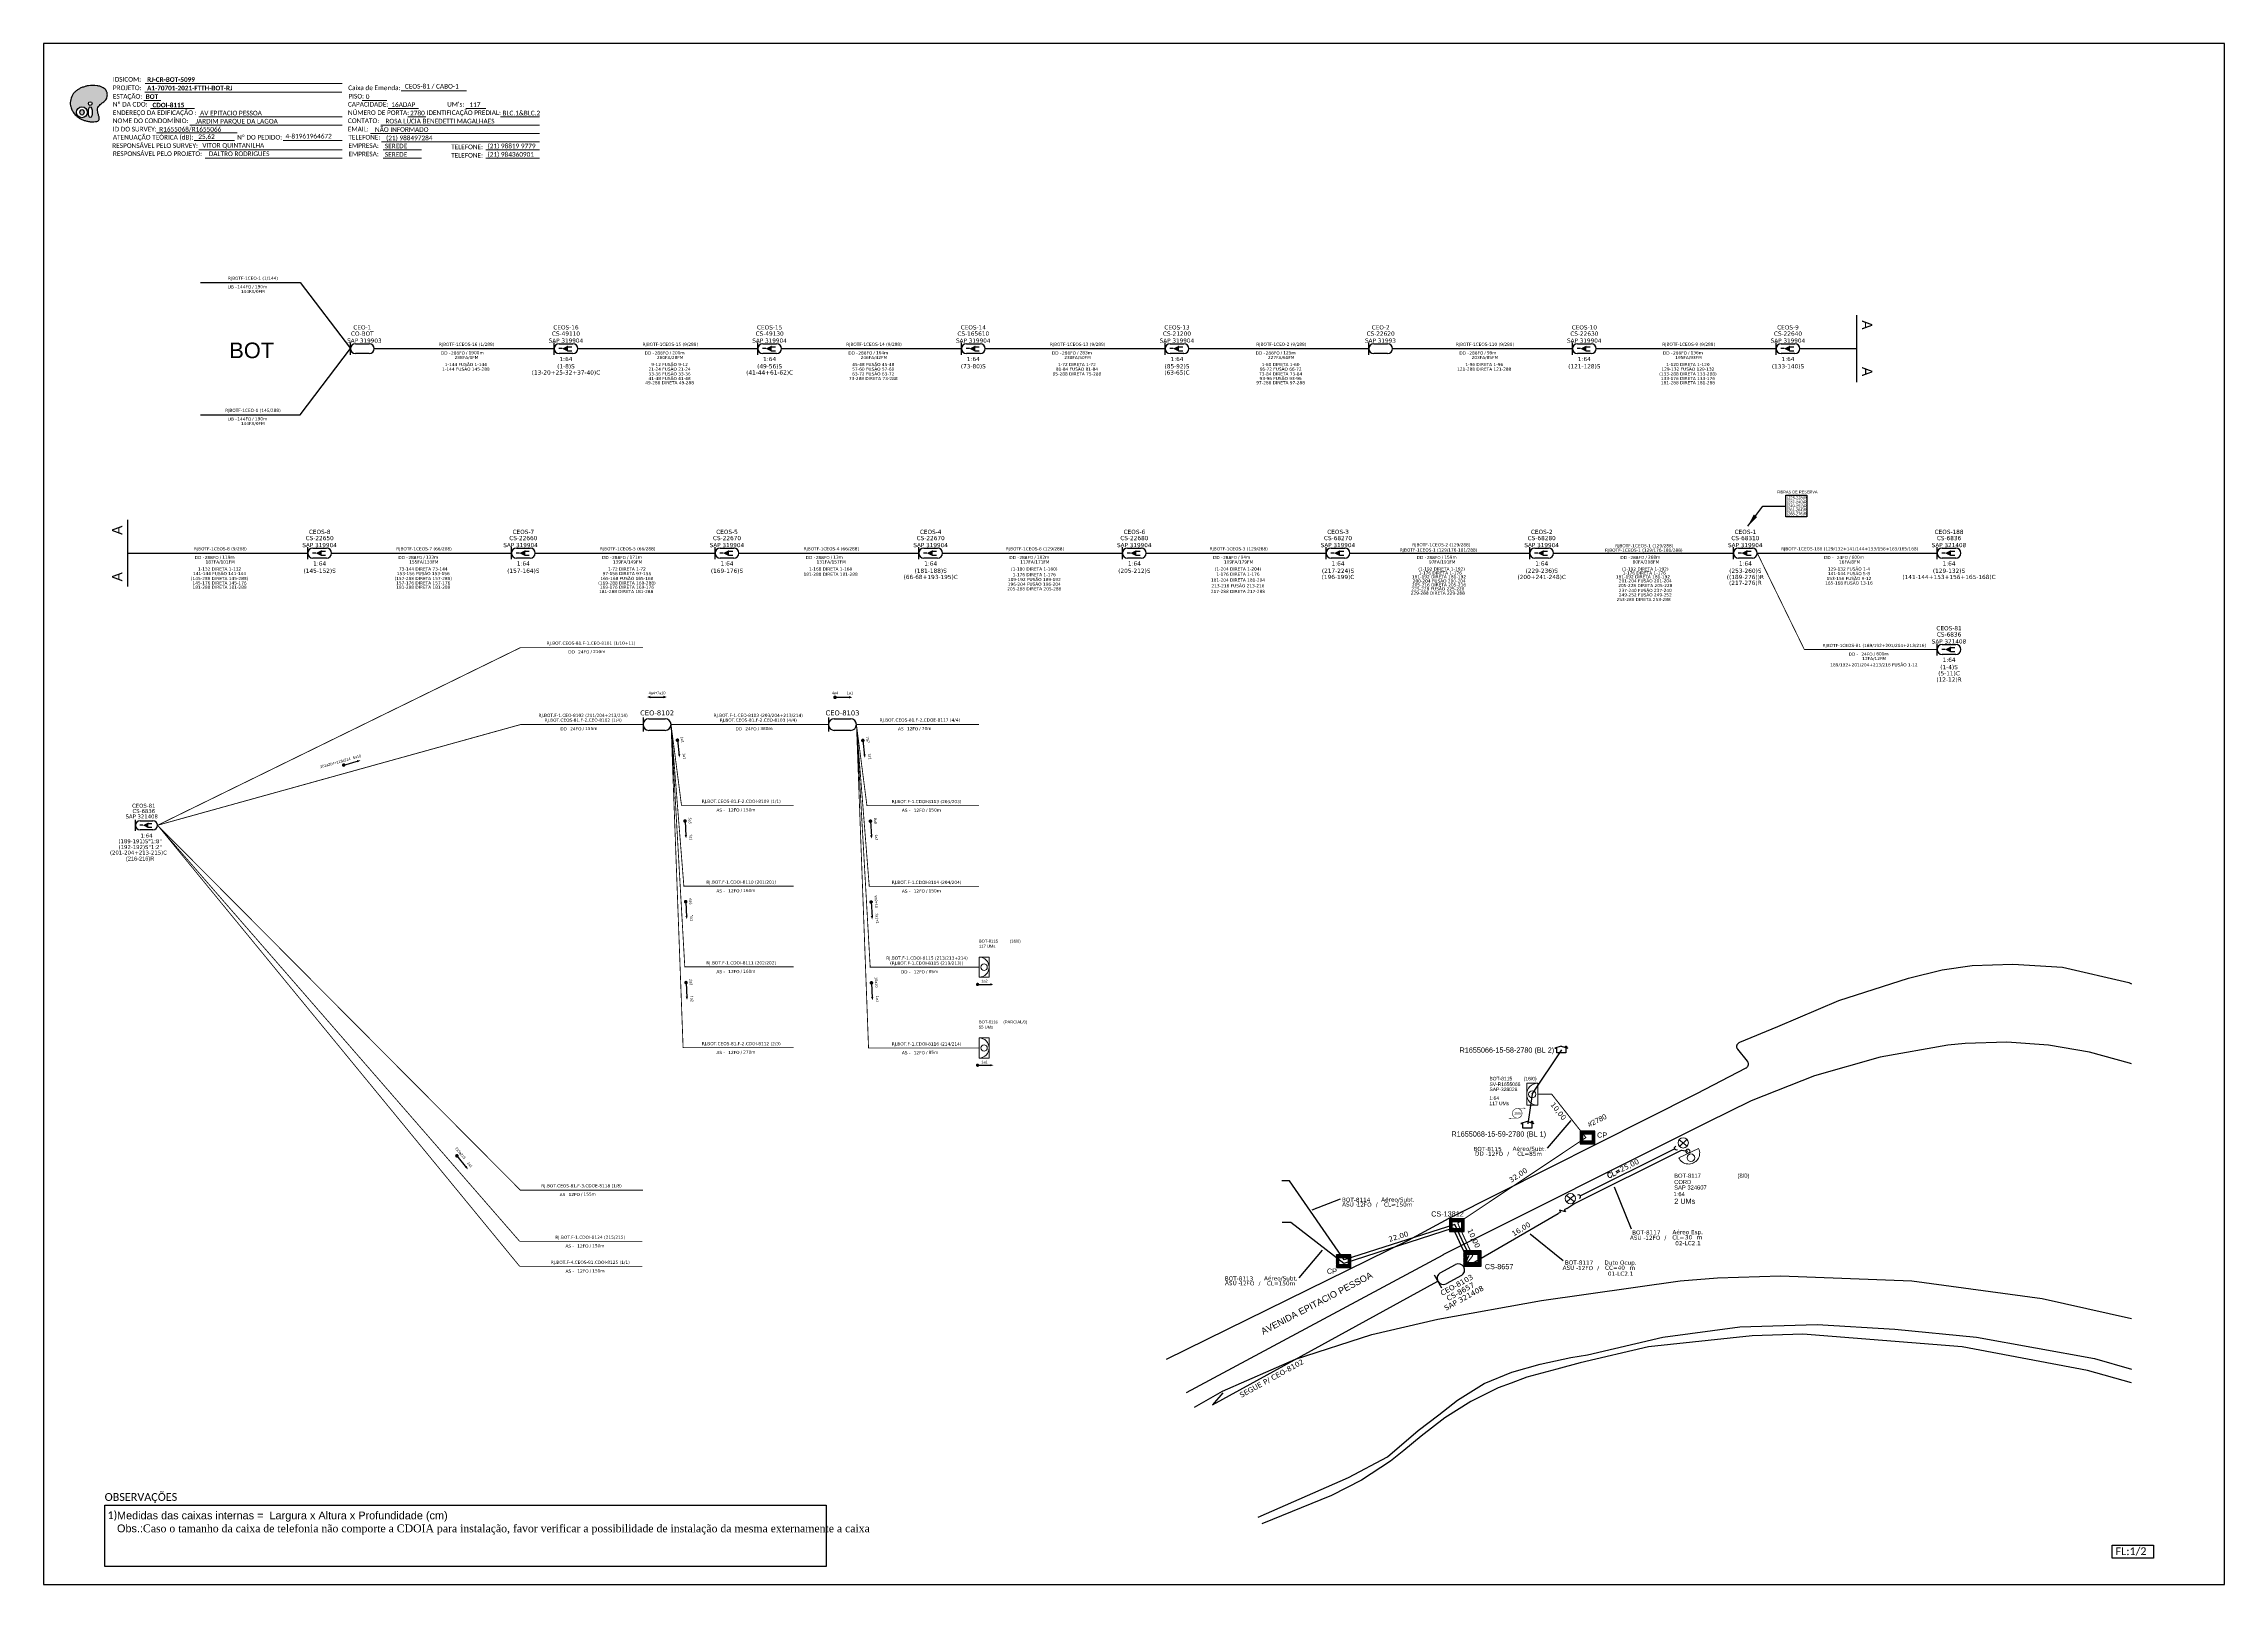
# Model space of a CAD drawing. Header units: metres. Extents: x -1286 to 457, y -500 to 94.
# Drawn here: x -1286 to -445, y -500 to 94 of the extents above; entities that cross this region are included whole.
import ezdxf
from ezdxf.enums import TextEntityAlignment as Align

# ---------------------------------------------------------------- set-up
doc = ezdxf.new("R2010")
doc.units = ezdxf.units.M
doc.linetypes.add('PHANTOM2', pattern=[1.25, 0.625, -0.125, 0.125, -0.125, 0.125, -0.125])
for name, color, linetype in [('10.0-Cartográfico', 4, 'Continuous'), ('10.1-Caixas Subterrâneas', 5, 'Continuous'), ('20.4-CEO', 1, 'Continuous'), ('20.4-CEOS', 1, 'Continuous'), ('20.5-CABO EM DUTO', 1, 'Continuous'), ('20.5-CEO', 1, 'Continuous'), ('40.0-Reservas', 7, 'Continuous'), ('CAP a instalar', 1, 'Continuous'), ('CD a instalar', 1, 'Continuous'), ('celulas gpon', 7, 'Continuous'), ('Folga', 1, 'Continuous'), ('label_cabos', 7, 'Continuous'), ('Legenda', 1, 'Continuous'), ('MUB_SEGMENTO', 7, 'Continuous'), ('SETA', 7, 'Continuous'), ('Subida Lateral', 5, 'Continuous'), ('surveys', 7, 'Continuous'), ('surveys legendas', 7, 'Continuous'), ('UNIFILAR', 7, 'Continuous')]:
    doc.layers.add(name, color=color, linetype=linetype)
for name, color, linetype, lineweight in [('10.4-Postes', 1, 'Continuous', 0), ("20.0-LEGENDA DOS CDO'S", 1, 'Continuous', 0), ('20.1-CDO_INTERIOR', 1, 'Continuous', 0), ('20.2-CDO_POSTE', 1, 'Continuous', 5), ('20.6-CORDOALHA_SUPORTE', 7, 'Continuous', 25), ('40.1-ETIQUETAS', 1, 'Continuous', 20), ('CORDOALHA_SUPORTE', 7, 'Continuous', 25), ('Postes', 1, 'Continuous', 0), ('Texto_Cabos', 1, 'Continuous', 20)]:
    doc.layers.add(name, color=color, linetype=linetype, lineweight=lineweight)
doc.layers.add('DROP DE CLIENTE', color=140, linetype='Continuous', plot=False)
doc.layers.add('EXTRA', color=50, linetype='Continuous', plot=False)
doc.styles.add('ARIAL', font='arial.ttf')
doc.styles.add('DIGICADE', font='arial.ttf')
doc.styles.add('ROMANS', font='romans.shx')
doc.styles.add('siredit', font='verdana.ttf')
doc.styles.add('WMF-Calibri0', font='calibri.ttf')
doc.styles.add('WMF-Calibri1', font='calibrib.ttf')
doc.linetypes.add('FENCELINE1', pattern='A,0.25,-0.1,[133,ltypeshp.shx,S=0.1,R=0,X=-0.1,Y=0],-0.1,1', length=1.45)
doc.dimstyles.new('ISO-25', dxfattribs={"dimtxt": 2.5, "dimasz": 2.5, "dimexe": 1.25, "dimexo": 0.625, "dimtad": 1, "dimtxsty": 'Standard', "dimcen": 2.5, "dimadec": 0, "dimazin": 0, "dimtfac": 1, "dimtmove": 0, "dimatfit": 3, "dimfxl": 0, "dimarcsym": 0})
doc.dimstyles.get("Standard").update_dxf_attribs({"dimtxt": 0.18, "dimasz": 0.18, "dimexe": 0.18, "dimexo": 0.0625, "dimgap": 0.09, "dimtad": 0, "dimtih": 1, "dimtoh": 1, "dimdec": 4, "dimzin": 0, "dimdsep": 46, "dimtxsty": 'Standard', "dimcen": 0.09, "dimadec": 0, "dimazin": 0, "dimtfac": 1, "dimtdec": 4, "dimtofl": 0, "dimtmove": 0, "dimatfit": 3, "dimfxl": 0, "dimtolj": 1, "dimtzin": 0, "dimarcsym": 0})

# ---------------------------------------------------------------- blocks, each defined once
blk = doc.blocks.new('OI')
h = blk.add_hatch(color=40)
edge = h.paths.add_edge_path()
edge.add_spline(control_points=[(4.35, -0.67), (3.92, -0.99), (3.26, -1.5), (2.81, -2.59), (2.9, -3.5), (3.06, -4.27), (3.31, -4.85), (3.37, -5.39), (3.4, -5.88), (3.2, -6.4), (2.54, -6.61), (1.65, -6.63), (0.55, -6.67), (-0.56, -6.42), (-1.61, -6.14), (-2.77, -5.61), (-3.92, -4.77), (-4.89, -3.7), (-5.34, -2.65), (-5.6, -1.94), (-5.85, -0.96), (-5.71, 0.47), (-5.1, 2.02), (-4.14, 3.02), (-3.3, 3.61), (-2.37, 4.16), (-1.36, 4.44), (-0.56, 4.7), (0.79, 4.85), (2.24, 4.97), (3.79, 4.57), (4.67, 4.21), (5.44, 3.65), (5.76, 2.99), (6.03, 2.21), (6.01, 1.46), (5.72, 0.64), (5.31, 0.08), (4.88, -0.38), (4.51, -0.55), (4.35, -0.67)], knot_values=[0, 0, 0, 0, 1.60434, 2.417191, 3.427595, 4.282808, 4.776746, 5.304182, 5.888771, 6.258406, 6.858137, 7.79129, 8.986195, 10.124242, 11.187857, 12.242908, 13.953784, 15.414161, 16.515391, 17.349188, 17.675853, 19.552021, 21.515531, 22.568638, 23.63245, 24.621084, 25.782718, 26.745347, 27.142653, 29.870543, 31.004649, 31.921532, 32.709589, 33.801391, 34.042471, 35.192333, 35.971461, 36.628871, 37.254359, 37.836911, 37.836911, 37.836911, 37.836911], degree=3, periodic=0)
h.paths.add_polyline_path([(1.13, -0.87, -1), (-0.04, -0.87, -1)], flags=16)
edge = h.paths.add_edge_path(flags=16)
edge.add_ellipse((0.56, -3.59), major_axis=(-0.02, 1.71), ratio=0.361305, start_angle=0, end_angle=360)
h.paths.add_polyline_path([(-0.36, -3.62, -1), (-3.8, -3.62, -1)], flags=16)
edge = h.paths.add_edge_path(flags=0)
edge.add_ellipse((-2.08, -3.62), major_axis=(0, 0.885), ratio=0.758294, start_angle=0, end_angle=360)
at = {"color": 40}
for centre, radius in [((-2.08, -3.62), 1.72), ((0.54, -0.87), 0.587)]:
    blk.add_circle(centre, radius, dxfattribs=at)
blk.add_ellipse((-2.08, -3.62), major_axis=(0, 0.885), ratio=0.758294, start_param=-3.141592653589792, end_param=3.141592653589792, dxfattribs=at)
blk.add_ellipse((0.56, -3.59), major_axis=(-0.02, 1.71), ratio=0.361305, dxfattribs=at)
at = {"color": 40, "start_tangent": (-0.800898, -0.598801), "end_tangent": (-0.800898, -0.598801)}
blk.add_spline([(4.35, -0.67), (3.2, -1.78), (2.9, -2.54), (2.92, -3.55), (3.12, -4.38), (3.28, -4.85), (3.37, -5.37), (3.35, -5.95), (3.2, -6.29), (2.66, -6.55), (1.73, -6.63), (0.54, -6.62), (-0.58, -6.41), (-1.6, -6.11), (-2.56, -5.67), (-3.95, -4.67), (-4.89, -3.56), (-5.37, -2.56), (-5.64, -1.78), (-5.72, -1.46), (-5.63, 0.42), (-4.84, 2.22), (-4.13, 2.99), (-3.27, 3.62), (-2.4, 4.09), (-1.3, 4.47), (-0.37, 4.72), (0.02, 4.77), (2.75, 4.8), (3.85, 4.53), (4.69, 4.16), (5.31, 3.68), (5.85, 2.73), (5.93, 2.5), (5.94, 1.35), (5.67, 0.62), (5.29, 0.08), (4.84, -0.36), (4.35, -0.67)], degree=3, dxfattribs=at)
blk = doc.blocks.new('PTPT')
at = {"layer": 'Postes', "color": 1, "linetype": 'PHANTOM2'}
for points in [[(-0.0000079, 0.0000104), (0.0000075, -0.000002)], [(0.000007, 0.0000109), (-0.0000074, -0.0000025)]]:
    blk.add_lwpolyline(points, dxfattribs=at)
at = {"layer": 'Postes', "color": 1}
blk.add_circle((-0.0000002, 0.0000042), 0.00000987, dxfattribs=at)
blk = doc.blocks.new('SURVEY_SURVEY')
for p, q in [((0, 0.0000127), (-0.0000126, 0.000009)), ((-0.0000126, 0.000009), (-0.0000086, 0.000009)), ((-0.0000086, 0), (-0.0000086, 0.000009)), ((0.0000086, 0), (-0.0000086, 0)), ((0, 0.0000127), (0.0000126, 0.000009)), ((0.0000084, 0.0000132), (0.0000098, 0.0000132)), ((0.0000084, 0.0000103), (0.0000084, 0.0000132)), ((0.0000126, 0.000009), (0.0000086, 0.000009)), ((0.0000086, 0.000009), (0.0000086, 0)), ((0.0000098, 0.0000132), (0.0000098, 0.0000099))]:
    blk.add_line(p, q)
blk = doc.blocks.new('CDOE_CT_POST_DESENHO')
at = {"color": 0}
blk.add_line((2.14, 0.39), (-2.11, 0.39), dxfattribs=at)
for centre, radius in [((0.01, 1.4), 0.733), ((0.01, 0), 0.393)]:
    blk.add_circle(centre, radius, dxfattribs=at)
blk.add_arc((0.01, 0.39), 2.12, 0, 180, dxfattribs=at)
blk = doc.blocks.new('Inst CDOE-8 CAIXA DIST OPT CDOE 48F_8D C_SPL OPTAP')
at = {"layer": "20.0-LEGENDA DOS CDO'S", "color": 0, "style": 'ARIAL'}
for tag, p, height in [('CORDOALHA', (0.12, 4.02), 0.8), ('FID', (0.12, 5.25), 0.8), ('1:XX', (-0.01, 1.7), 0.8), ('SAP', (0.12, 2.96), 0.8), ('UMS', (0.14, 0.22), 1)]:
    blk.add_attdef(tag, p, '', height=height, rotation=0.118, dxfattribs=at)
at = {"layer": "20.0-LEGENDA DOS CDO'S", "color": 0}
for tag, p, style, flags in [('ID_ATIVIDADE', (0.12, 6.47), 'ARIAL', 3), ('FATOR', (7.92, 6.47), 'ARIAL', 1), ('QTDE', (0.23, -0.97), 'DIGICADE', 3)]:
    blk.add_attdef(tag, p, '', height=0.8, rotation=0.118, dxfattribs=dict(at, style=style, flags=flags))
at = {"layer": "20.0-LEGENDA DOS CDO'S", "color": 0, "style": 'ARIAL'}
blk.add_attdef('FIBRAS_UTILIZADAS', text='', height=0.8, rotation=0.118, dxfattribs=at).set_placement((13.48, 5.26), align=Align.CENTER)
blk = doc.blocks.new('*X70')
at = {"color": 0, "linetype": 'Continuous'}
for p, q in [((-1.25, 0.34099), (-0.49099, 1.1)), ((-1.25, 0.517767), (-0.667767, 1.1)), ((-1.25, 0.694544), (-0.844544, 1.1)), ((-1.25, 0.87132), (-1.02132, 1.1)), ((-1.25, 1.048097), (-1.198097, 1.1)), ((-1.25, 0.164214), (-0.8035, 0.610714)), ((-1.25, -0.012563), (-0.8035, 0.433937)), ((-1.25, -0.18934), (-0.8035, 0.25716)), ((-1.25, -0.366117), (-0.8035, 0.080383)), ((-0.789214, 0.625), (-0.314214, 1.1)), ((-0.612437, 0.625), (-0.137437, 1.1)), ((-0.43566, 0.625), (0.03934, 1.1)), ((-0.258883, 0.625), (0.216117, 1.1)), ((-0.082107, 0.625), (0.392893, 1.1)), ((0.09467, 0.625), (0.56967, 1.1)), ((0.271447, 0.625), (0.746447, 1.1)), ((0.448223, 0.625), (0.923223, 1.1)), ((0.625, 0.625), (1.1, 1.1)), ((0.801777, 0.625), (1.25, 1.073223)), ((0.8035, 0.449947), (1.25, 0.896447)), ((0.8035, 0.27317), (1.25, 0.71967)), ((0.8035, 0.096393), (1.25, 0.542893)), ((0.8035, -0.080383), (1.25, 0.366117)), ((0.8035, -0.25716), (1.25, 0.18934)), ((0.8035, -0.433937), (1.25, 0.012563)), ((-1.25, -0.542893), (-0.8035, -0.096393)), ((-1.25, -0.71967), (-0.8035, -0.27317)), ((-1.25, -0.896447), (-0.8035, -0.449947)), ((-1.25, -1.073223), (-0.801777, -0.625)), ((-1.1, -1.1), (-0.625, -0.625)), ((-0.923223, -1.1), (-0.448223, -0.625)), ((-0.746447, -1.1), (-0.271447, -0.625)), ((-0.56967, -1.1), (-0.09467, -0.625)), ((-0.392893, -1.1), (0.082107, -0.625)), ((-0.216117, -1.1), (0.258883, -0.625)), ((-0.03934, -1.1), (0.43566, -0.625)), ((0.137437, -1.1), (0.612437, -0.625)), ((0.314214, -1.1), (0.789214, -0.625)), ((0.49099, -1.1), (1.25, -0.34099)), ((0.667767, -1.1), (1.25, -0.517767)), ((0.8035, -0.610714), (1.25, -0.164214)), ((0.844544, -1.1), (1.25, -0.694544)), ((1.02132, -1.1), (1.25, -0.87132)), ((1.198097, -1.1), (1.25, -1.048097))]:
    blk.add_line(p, q, dxfattribs=at)
blk = doc.blocks.new('MANHOLE_MQ')
at = {"color": 0, "linetype": 'Continuous'}
for p, q in [((0.0000062, 0.0000057), (-0.0000063, 0.0000057)), ((-0.0000063, 0.0000057), (-0.0000063, -0.0000053)), ((-0.000004, 0.0000033), (0.000004, 0.0000033)), ((-0.000004, -0.0000029), (-0.000004, 0.0000033)), ((0.000004, 0.0000033), (0.000004, -0.0000029)), ((0.0000062, -0.0000053), (0.0000062, 0.0000057)), ((-0.0000063, -0.0000053), (0.0000062, -0.0000053)), ((0.000004, -0.0000029), (-0.000004, -0.0000029)), ((0.000004, -0.0000029), (0.000004, -0.0000029))]:
    blk.add_line(p, q, dxfattribs=at)
at = {"color": 0, "linetype": 'Continuous', "xscale": 5e-06, "yscale": 5e-06, "zscale": 1e-05}
blk.add_blockref('*X70', (0, 0.0000002), dxfattribs=at)
blk = doc.blocks.new('Inst CORD ALUMINIO 4.8 MM 3F(sem recursos)')
at = {"color": 0, "lineweight": 0, "style": 'ROMANS'}
blk.add_attdef('FID', (-19.18, -2.21), '', height=1, dxfattribs=at)
at = {"color": 0, "lineweight": 0, "style": 'ROMANS', "flags": 3}
for tag, p in [('FATOR', (-5.2, -4.44)), ('ID_ATIVIDADE', (-5.2, -6.67))]:
    blk.add_attdef(tag, p, '', height=1, dxfattribs=at)
at = {"color": 0, "lineweight": 0, "style": 'ROMANS'}
blk.add_attdef('LANCE', text='', height=1, dxfattribs=at).set_placement((-0.54, -2.21), align=Align.RIGHT)
at = {"layer": 'label_cabos', "color": 0, "style": 'siredit'}
blk.add_attdef('QTDE', (-0.54, -2.21), '', height=1, rotation=359.69, dxfattribs=at)
blk = doc.blocks.new('LEGENDA DOS CABOS')
at = {"layer": 'EXTRA', "color": 0, "style": 'siredit'}
for tag, p in [('ID', (4.6, 0.97)), ('XX', (9.03, 0.97))]:
    blk.add_attdef(tag, text='', height=0.48, rotation=359.69, dxfattribs=at).set_placement(p, align=Align.MIDDLE_CENTER)
at = {"layer": 'Legenda', "color": 0, "style": 'siredit'}
for tag, p in [('TIPO_CABO', (1.31, 0)), ('CABO', (4.69, -0.05)), ('/', (6.81, -0.05)), ('METROS', (10.03, -0.05))]:
    blk.add_attdef(tag, text='', height=0.8, rotation=359.69, dxfattribs=at).set_placement(p, align=Align.MIDDLE_CENTER)
blk = doc.blocks.new('Inst CB ESP CFOA-SM-ASU-120-S-12')
at = {"layer": 'label_cabos', "color": 0, "style": 'siredit'}
for tag, flags, p in [('ID_ATIVIDADE', 3, (1.31, 2.67)), ('FATOR', 1, (11.56, 2.55))]:
    blk.add_attdef(tag, text='', height=1, rotation=359.69, dxfattribs=dict(at, flags=flags)).set_placement(p, align=Align.MIDDLE_CENTER)
for tag, p in [('TIPO_CABO', (1.26, 0)), ('DESTINO_CABO', (3.13, 1.26)), ('CABO', (4.69, -0.05)), ('/', (7.71, -0.05)), ('LANCE', (10.81, 0)), ('TIPO_CABO', (13.11, 1.24)), ('UND', (15.96, 0)), ('FID', (13.15, -1.41))]:
    blk.add_attdef(tag, text='', height=1, rotation=359.69, dxfattribs=at).set_placement(p, align=Align.MIDDLE_CENTER)
blk.add_attdef('QTDE', (12.43, -0.47), '', height=1, rotation=359.69, dxfattribs=at)
blk = doc.blocks.new('Inst CB DT OCUP CFOA-SM-ASU-120-S-12')
at = {"layer": 'label_cabos', "color": 0, "style": 'siredit'}
for tag, flags, p in [('ID_ATIVIDADE', 3, (1.31, 2.67)), ('FATOR', 1, (11.56, 2.55))]:
    blk.add_attdef(tag, text='', height=1, rotation=359.69, dxfattribs=dict(at, flags=flags)).set_placement(p, align=Align.MIDDLE_CENTER)
for tag, p in [('TIPO_CABO', (1.26, 0)), ('DESTINO_CABO', (3.13, 1.26)), ('CABO', (4.69, -0.05)), ('/', (7.71, -0.05)), ('LANCE', (10.91, 0)), ('TIPO_CABO', (13.11, 1.24)), ('UND', (15.96, 0)), ('FID', (13.15, -1.41))]:
    blk.add_attdef(tag, text='', height=1, rotation=359.69, dxfattribs=at).set_placement(p, align=Align.MIDDLE_CENTER)
blk.add_attdef('QTDE', (12.43, -0.47), '', height=1, rotation=359.69, dxfattribs=at)
blk = doc.blocks.new('CEO_UN')
at = {"layer": '20.4-CEO', "color": 0}
for p, q in [((-9.1, 2.4), (-2.4, 2.4)), ((-2.4, -2.4), (-9.1, -2.4))]:
    blk.add_line(p, q, dxfattribs=at)
blk.add_lwpolyline([(-11.5, -2.9), (-11.5, 2.9)], dxfattribs=at)
for centre, start, end in [((-9.1, 0), 90, 270), ((-2.4, 0), 270, 90)]:
    blk.add_arc(centre, 2.39, start, end, dxfattribs=at)
at = {"layer": '20.4-CEO', "color": 7, "style": 'siredit'}
for tag, height, p in [('NOME?', 2.03, (-5.7, 10.3)), ('TIPO?', 2, (-9.1, 3.9)), ('LOCAL?', 2.03, (-5.7, 7.3))]:
    blk.add_attdef(tag, text='', height=height, dxfattribs=at).set_placement(p, align=Align.MIDDLE_CENTER)
blk.add_attdef('FIBRAS_RESERVA', text='', height=2.03, dxfattribs=at).set_placement((-5.7, -4), align=Align.TOP_CENTER)
blk = doc.blocks.new('ETIQUETA_RS5F')
at = {"layer": '40.1-ETIQUETAS', "color": 0, "style": 'siredit'}
blk.add_text('/', height=1.5, dxfattribs=at).set_placement((1.6, -2), align=Align.MIDDLE_RIGHT)
for tag, p in [('ETIQUETA_R_SECUNDARIA', (1.2, 2.1)), ('ETIQUETA_R_PRIMARIA', (1.2, 4.1)), ('F_ATIVAS/F_MORTAS', (1.1, -4.2))]:
    blk.add_attdef(tag, text='', height=1.5, dxfattribs=at).set_placement(p, align=Align.MIDDLE_CENTER)
for tag, p in [('TIPO_CABO', (-6.6, -2.1)), ('CAP_CABO', (0.4, -2.1))]:
    blk.add_attdef(tag, text='', height=1.5, dxfattribs=at).set_placement(p, align=Align.MIDDLE_RIGHT)
for tag, p in [('FUSÃO_1', (0.8, -8.4)), ('FUSÃO_2', (0.8, -10.6)), ('FUSÃO_3', (0.8, -12.9)), ('FUSÃO_4', (0.8, -15.1)), ('FUSÃO_5', (0.8, -17.2))]:
    blk.add_attdef(tag, text='', height=1.5, dxfattribs=at).set_placement(p, align=Align.CENTER)
blk.add_attdef('METROS', text='', height=1.5, dxfattribs=at).set_placement((2.1, -2), align=Align.MIDDLE_LEFT)
blk = doc.blocks.new('CEOS_UN')
at = {"layer": '20.4-CEOS', "color": 0}
for p, q in [((-9.1, 2.4), (-2.4, 2.4)), ((-2.4, -2.4), (-9.1, -2.4))]:
    blk.add_line(p, q, dxfattribs=at)
for points in [[(-11.5, -2.9), (-11.5, 2.9)], [(-5, 0.9), (-2.9, 0.9)], [(-7.6, 0), (-9.2, 0)], [(-5, -1), (-2.9, -1)]]:
    blk.add_lwpolyline(points, dxfattribs=at)
blk.add_lwpolyline([(-7.6, 0, 0, 2.95, 0), (-4.8, 0, 2.95, 2.95, 0)], format="xyseb", dxfattribs=at)
for centre, start, end in [((-9.1, 0), 90, 270), ((-2.4, 0), 270, 90)]:
    blk.add_arc(centre, 2.39, start, end, dxfattribs=at)
at = {"layer": '20.4-CEOS', "color": 7, "style": 'siredit'}
for tag, height, p in [('NOME?', 2.03, (-5.7, 10.3)), ('TIPO?', 2, (-9, 3.9)), ('LOCAL?', 2.03, (-5.7, 7.3))]:
    blk.add_attdef(tag, text='', height=height, dxfattribs=at).set_placement(p, align=Align.MIDDLE_CENTER)
for tag, p in [('RACIO_SPLITAGEM', (-5.7, -4)), ('FIBRAS_SPLITTER', (-5.7, -7.5)), ('FIBRAS_TOP_C', (-5.7, -10.5)), ('RESERVA_FINAIS', (-5.7, -13.3))]:
    blk.add_attdef(tag, text='', height=2.03, dxfattribs=at).set_placement(p, align=Align.TOP_CENTER)
blk = doc.blocks.new('CDOI_INT')
at = {"layer": '20.1-CDO_INTERIOR', "color": 0, "lineweight": 18}
blk.add_lwpolyline([(4.25, -4.25), (4.25, 4.25), (0, 4.25), (0, -4.25)], close=True, dxfattribs=at)
blk.add_circle((2.12, 0), 1.36, dxfattribs=at)
blk.add_arc((0, 0), 4.25, 270, 90, dxfattribs=at)
at = {"layer": "20.0-LEGENDA DOS CDO'S", "color": 0, "style": 'ARIAL'}
for tag, p in [('CDO_N', (-0.08, 10.38)), ('SURVEY', (-0.08, 8.2)), ('SPLITER_1', (21.18, 10.38)), ('SPLITER_2', (21.19, 8.68)), ('SAP', (-0.08, 6.23)), ('1:XX', (5.94, -2.22)), ('UMS', (5.94, -4.24))]:
    blk.add_attdef(tag, p, '', height=1.36, dxfattribs=at)
blk.add_attdef('FIBRAS_UTILIZADAS', text='', height=1.36, dxfattribs=at).set_placement((15.34, 10.38), align=Align.CENTER)
blk = doc.blocks.new('SAN')
at = {"layer": 'SETA'}
blk.add_lwpolyline([(-2.6, 0), (6, 0)], dxfattribs=at)
for points in [[(-2.1, -0.7), (-3.9, 0), (-2.1, 0.7)], [(5.3, 0.7), (7.2, 0), (5.3, -0.7)]]:
    blk.add_solid(points, dxfattribs=at)
blk = doc.blocks.new('A$C07E14978')
at = {"layer": 'Folga', "color": 0, "const_width": 0.137}
for points in [[(2.23, 0.28), (0.03, 0.28), (0.47, 0.06)], [(2.23, 2.92), (4.42, 2.92), (3.98, 3.13)]]:
    blk.add_lwpolyline(points, dxfattribs=at)
at = {"layer": 'Folga', "color": 0, "const_width": 0.146}
blk.add_lwpolyline([(2.23, 2.92, 1.000012), (2.23, 0.28, 0.999978)], format="xyb", close=True, dxfattribs=at)
at = {"layer": 'Folga', "color": 0}
blk.add_text('10m', height=0.659, dxfattribs=at).set_placement((1.38, 1.27))

msp = doc.modelspace()

# ---------------------------------------------------------------- linework, layer by layer
at = {"color": 0}
for p, q in [((-606.04, -79.94), (-606.04, -88.27)), ((-1262.5, -469.23), (-984.25, -469.23)), ((-1262.5, -492.93), (-1262.5, -469.23)), ((-984.25, -469.23), (-984.25, -492.93)), ((-984.25, -492.93), (-1262.5, -492.93))]:
    msp.add_line(p, q, dxfattribs=at)
msp.add_lwpolyline([(-1286.07, -499.81), (-445.07, -499.81), (-445.07, 94.19), (-1286.07, 94.19)], close=True)
at = {"color": 7, "lineweight": 0}
for points in [[(-1246.94, 78.79), (-1170.96, 78.79)], [(-1148.15, 76.01), (-1123.01, 76.01)], [(-1247.47, 72.24), (-1240.92, 72.24)], [(-1246.97, 75.52), (-1171.01, 75.52)], [(-1244.81, 69.17), (-1227.84, 69.17)], [(-1163.19, 72.28), (-1153.71, 72.28)], [(-1153.14, 69.17), (-1141.52, 69.17)], [(-1123.2, 69.17), (-1115.53, 69.17)], [(-1242.49, 59.75), (-1211.44, 59.75)], [(-1229.65, 62.82), (-1170.98, 62.82)], [(-1226.24, 65.93), (-1170.98, 65.93)], [(-1160.06, 59.58), (-1094.8, 59.58)], [(-1156.02, 62.82), (-1094.8, 62.82)], [(-1145.56, 65.93), (-1138.61, 65.93)], [(-1109.86, 65.93), (-1094.82, 65.93)], [(-1227.96, 56.79), (-1212.45, 56.79)], [(-1226.24, 53.23), (-1170.98, 53.23)], [(-1193.73, 56.79), (-1170.96, 56.79)], [(-1155.78, 56.34), (-1094.8, 56.34)], [(-1155.17, 53.23), (-1140.37, 53.23)], [(-1115.57, 53.23), (-1094.8, 53.23)], [(-1223.75, 49.99), (-1170.98, 49.99)], [(-1155.17, 49.99), (-1140.37, 49.99)], [(-1115.57, 49.99), (-1094.8, 49.99)]]:
    msp.add_lwpolyline(points, dxfattribs=at)
at = {"color": 0}
for points in [[(-586.94, -10.54), (-586.94, -36.26)], [(-1253.56, -115.1), (-1253.56, -89.38)]]:
    msp.add_lwpolyline(points, dxfattribs=at)
msp.add_lwpolyline([(-614.21, -79.94), (-606.04, -79.94), (-606.04, -88.27), (-614.21, -88.27)], close=True, dxfattribs=at)
for points, const_width in [([(-981.21, -157.81, 1), (-980.53, -157.81, 1)], 0.688), ([(-1041.69, -174.01, 1), (-1041.61, -174.69, 1)], 0.687), ([(-970.18, -174.12, 1), (-970.1, -174.8, 1)], 0.687), ([(-1170.65, -184.03, 1), (-1169.99, -183.85, 1)], 0.688), ([(-967.22, -205.25, 1), (-967.18, -205.94, 1)], 0.687), ([(-966.96, -236.39, 1), (-966.92, -237.07, 1)], 0.687), ([(-926.2, -268.5, 1), (-925.57, -268.5, 1)], 0.625), ([(-926.2, -268.5, 1), (-925.57, -268.5, 1)], 0.625), ([(-926.2, -299.66, 1), (-925.57, -299.66, 1)], 0.625), ([(-926.2, -299.66, 1), (-925.57, -299.66, 1)], 0.625)]:
    msp.add_lwpolyline(points, format="xyb", close=True, dxfattribs=dict(const_width=const_width))
at = {"color": 7, "const_width": 0.687}
for points in [[(-1038.73, -205.14, 1), (-1038.69, -205.83, 1)], [(-1038.47, -236.28, 1), (-1038.43, -236.97, 1)], [(-1038.35, -267.45, 1), (-1038.31, -268.13, 1)], [(-1126.89, -334.33, 1), (-1126.46, -334.87, 1)]]:
    msp.add_lwpolyline(points, format="xyb", close=True, dxfattribs=at)
at = {"color": 3, "const_width": 0.687}
msp.add_lwpolyline([(-966.84, -267.55, 1), (-966.8, -268.24, 1)], format="xyb", close=True, dxfattribs=at)
at = {"color": 7}
msp.add_lwpolyline([(-488.37, -484.64), (-472.44, -484.64), (-472.44, -489.7), (-488.37, -489.7)], close=True, dxfattribs=at)
at = {"layer": '10.0-Cartográfico', "color": 4}
for points in [[(-853.03, -413.01), (-759.67, -367.07), (-744.02, -358.56), (-648.57, -310.54), (-629.55, -300.72), (-629.37, -300.61), (-629.22, -300.5), (-629.08, -300.35), (-628.95, -300.21), (-628.85, -300.04), (-628.76, -299.88), (-628.68, -299.7), (-628.65, -299.52), (-628.61, -299.33), (-628.61, -299.14), (-628.61, -298.96), (-628.66, -298.76), (-628.72, -298.58), (-628.8, -298.4), (-628.9, -298.24), (-629, -298.07), (-632.72, -293.53), (-632.84, -293.37), (-632.94, -293.19), (-633, -293.03), (-633.06, -292.85), (-633.11, -292.65), (-633.11, -292.47), (-633.09, -292.27), (-633.07, -292.09), (-633.02, -291.91), (-632.94, -291.73), (-632.85, -291.56), (-632.75, -291.4), (-632.62, -291.25), (-632.46, -291.12), (-632.31, -291), (-632.13, -290.9), (-631.96, -290.81), (-617.29, -284.67), (-593.77, -274.69), (-566.93, -266.07), (-553.88, -262.88), (-542.31, -261.24), (-526.63, -260.76), (-507.51, -261.9), (-481.91, -267.83), (-480.93, -268.29)], [(-480.93, -299.1), (-481.65, -298.82), (-497.09, -294.63), (-512.93, -291.95), (-528.97, -290.82), (-545.08, -291.25), (-551.72, -291.89), (-577.78, -296.57), (-603.16, -303.76), (-627.59, -313.37), (-644.58, -321.8), (-746.41, -372.82), (-746.44, -372.86), (-845.49, -425.93)], [(-842.27, -431.49), (-831.46, -425.38), (-803.3, -413), (-773.89, -403.42), (-748.38, -397.58), (-708.47, -390.4), (-654.89, -382.78), (-640.55, -381.64), (-616.26, -380.83), (-565.54, -382.78), (-515.32, -389.62), (-480.93, -397.29)], [(-817.71, -473.88), (-782.81, -458.62), (-767.78, -450.58), (-756, -440.47), (-748.07, -434.45), (-740.81, -428.85), (-730.59, -422.37), (-719.89, -418.01), (-708.95, -414.92), (-697.06, -412.3), (-690.66, -411.25), (-661.63, -404.49), (-631.99, -400.58), (-602.07, -399.56), (-572.2, -401.42), (-540.62, -404.51), (-495.1, -412.77), (-480.93, -416.8)], [(-480.93, -422.11), (-497.84, -417.3), (-546.18, -408.23), (-607.63, -403.28), (-627.19, -403.95), (-667.19, -408.21), (-693.55, -414.35), (-702.46, -416.83), (-714.01, -419.9), (-720.1, -422.2), (-725.13, -424.09), (-735.73, -429.33), (-745.67, -435.56), (-754.86, -442.71), (-761.52, -448.21), (-766.63, -452.34), (-777.77, -459.58), (-789.34, -465.57), (-816.21, -476.46)]]:
    msp.add_lwpolyline(points, dxfattribs=at)
at = {"layer": '20.1-CDO_INTERIOR', "color": 1, "lineweight": 18}
msp.add_lwpolyline([(-714.13, -315.12), (-714.13, -306.62), (-709.88, -306.62), (-709.88, -315.12)], close=True, dxfattribs=at)
msp.add_circle((-712.01, -310.87), 1.36, dxfattribs=at)
msp.add_arc((-709.88, -310.87), 4.25, 90.02759, 270.02759, dxfattribs=at)
at = {"layer": '20.4-CEOS', "color": 7}
for p, q in [((-632.49, -100.33), (-627.11, -100.33)), ((-627.11, -104.15), (-632.49, -104.15)), ((-1248.87, -205.38), (-1243.9, -205.38)), ((-1243.9, -208.92), (-1248.87, -208.92))]:
    msp.add_line(p, q, dxfattribs=at)
at = {"layer": '20.4-CEOS', "color": 8}
for p, q in [((-553.94, -137.47), (-548.57, -137.47)), ((-548.57, -141.3), (-553.94, -141.3))]:
    msp.add_line(p, q, dxfattribs=at)
at = {"layer": '20.4-CEOS', "color": 7}
for points in [[(-634.4, -104.55), (-634.4, -99.93)], [(-631.28, -102.24), (-632.57, -102.24)], [(-629.16, -101.48), (-627.53, -101.48)], [(-629.16, -103.07), (-627.53, -103.07)], [(-1250.64, -209.29), (-1250.64, -205.01)], [(-1247.76, -207.15), (-1248.95, -207.15)], [(-1245.8, -206.45), (-1244.29, -206.45)], [(-1245.8, -207.92), (-1244.29, -207.92)]]:
    msp.add_lwpolyline(points, dxfattribs=at)
for points in [[(-631.28, -102.24, 0, 2.36, 0), (-629.07, -102.24, 2.36, 2.36, 0)], [(-1247.76, -207.15, 0, 2.19, 0), (-1245.71, -207.15, 2.19, 2.19, 0)]]:
    msp.add_lwpolyline(points, format="xyseb", dxfattribs=at)
at = {"layer": '20.4-CEOS', "color": 8}
for points in [[(-555.85, -141.69), (-555.85, -137.08)], [(-552.74, -139.38), (-554.03, -139.38)], [(-550.62, -138.62), (-548.99, -138.62)], [(-550.62, -140.22), (-548.99, -140.22)]]:
    msp.add_lwpolyline(points, dxfattribs=at)
msp.add_lwpolyline([(-552.74, -139.38, 0, 2.36, 0), (-550.52, -139.38, 2.36, 2.36, 0)], format="xyseb", dxfattribs=at)
at = {"layer": '20.4-CEOS', "color": 7}
for centre, radius, start, end in [((-632.49, -102.24), 1.91, 90, 270), ((-627.11, -102.24), 1.91, 270, 90), ((-1248.87, -207.15), 1.77, 90, 270), ((-1243.9, -207.15), 1.77, 270, 90)]:
    msp.add_arc(centre, radius, start, end, dxfattribs=at)
at = {"layer": '20.5-CABO EM DUTO', "color": 0, "linetype": 'ByBlock'}
msp.add_line((-625.2, -102.24), (-555.86, -102.24), dxfattribs=at)
at = {"layer": '20.5-CABO EM DUTO', "color": 0}
for points in [[(-1225.54, 2.06), (-1187.08, 2.06), (-1167.77, -23.4)], [(-1225.54, -48.86), (-1187.08, -48.86), (-1167.77, -23.4)]]:
    msp.add_lwpolyline(points, dxfattribs=at)
at = {"layer": '20.5-CABO EM DUTO', "color": 0, "linetype": 'ByBlock'}
for points in [[(-1158.57, -23.4), (-1089.23, -23.4)], [(-1080.03, -23.4), (-1010.68, -23.4)], [(-1001.48, -23.4), (-932.14, -23.4)], [(-922.94, -23.4), (-853.59, -23.4)], [(-844.39, -23.4), (-775.05, -23.4)], [(-765.85, -23.4), (-696.5, -23.4)], [(-687.3, -23.4), (-617.96, -23.4)], [(-608.76, -23.4), (-586.94, -23.4)], [(-1253.56, -102.24), (-1184.21, -102.24)], [(-1175.01, -102.24), (-1105.67, -102.24)], [(-1096.47, -102.24), (-1027.12, -102.24)], [(-1017.92, -102.24), (-948.58, -102.24)], [(-939.38, -102.24), (-870.03, -102.24)], [(-860.83, -102.24), (-791.49, -102.24)], [(-782.29, -102.24), (-712.94, -102.24)], [(-703.74, -102.24), (-634.4, -102.24)]]:
    msp.add_lwpolyline(points, dxfattribs=at)
at = {"layer": '20.5-CABO EM DUTO', "color": 0, "linetype": 'ByBlock', "const_width": 0.32}
for points in [[(-607.06, -139.38), (-625.2, -102.24)], [(-555.85, -139.38), (-607.06, -139.38)]]:
    msp.add_lwpolyline(points, dxfattribs=at)
at = {"layer": '20.5-CEO', "color": 7}
for p, q in [((-1052.64, -166.08), (-1046.35, -166.08)), ((-1046.35, -170.57), (-1052.64, -170.57))]:
    msp.add_line(p, q, dxfattribs=at)
at = {"layer": '20.5-CEO', "color": 5}
for p, q in [((-981.14, -166.08), (-974.84, -166.08)), ((-974.84, -170.57), (-981.14, -170.57)), ((-747.47, -379.72), (-741.59, -376.49)), ((-739.29, -380.69), (-745.17, -383.92))]:
    msp.add_line(p, q, dxfattribs=at)
at = {"layer": '20.5-CEO', "color": 7}
msp.add_lwpolyline([(-1054.89, -165.62), (-1054.89, -171.03)], dxfattribs=at)
at = {"layer": '20.5-CEO', "color": 5}
for points in [[(-983.38, -165.62), (-983.38, -171.03)], [(-749.81, -380.44), (-747.04, -385.5)]]:
    msp.add_lwpolyline(points, dxfattribs=at)
at = {"layer": '20.5-CEO', "color": 7}
for centre, start, end in [((-1052.64, -168.33), 90, 270), ((-1046.35, -168.33), 270, 90)]:
    msp.add_arc(centre, 2.24, start, end, dxfattribs=at)
at = {"layer": '20.5-CEO', "color": 5}
for centre, radius, start, end in [((-981.14, -168.33), 2.24, 90, 270), ((-974.84, -168.33), 2.24, 270, 90), ((-740.44, -378.59), 2.39, 298.70927, 118.70927), ((-746.32, -381.82), 2.39, 118.70927, 298.70927)]:
    msp.add_arc(centre, radius, start, end, dxfattribs=at)
at = {"layer": 'CAP a instalar', "color": 7, "linetype": 'FENCELINE1', "ltscale": 7, "const_width": 0.321}
for points in [[(-1102.2, -138.67), (-1242.13, -207.15)], [(-1054.92, -138.67), (-1102.2, -138.67)], [(-1102.17, -168.33), (-1242.13, -207.15)], [(-1054.89, -168.33), (-1102.17, -168.33)], [(-996.83, -261.74), (-1038.8, -261.74), (-1044.11, -168.29)], [(-996.83, -199.47), (-1040.07, -199.47), (-1044.1, -168.33)], [(-996.83, -230.6), (-1039.16, -230.6), (-1044.1, -168.33)], [(-983.38, -168.33), (-1044.1, -168.33)], [(-996.83, -292.9), (-1039.45, -292.9), (-1044.1, -168.35)], [(-925.33, -168.3), (-972.6, -168.3), (-972.6, -168.3)], [(-925.32, -199.57), (-968.56, -199.57), (-972.59, -168.43)], [(-925.32, -230.71), (-967.66, -230.71), (-972.6, -168.43)], [(-1102.17, -347.86), (-1242.13, -207.15)], [(-1102.5, -367.53), (-1242.13, -207.15)], [(-1102.48, -377.19), (-1242.13, -207.15)], [(-1054.89, -347.86), (-1102.17, -347.86)], [(-1055.22, -367.53), (-1102.5, -367.53)], [(-1055.2, -377.19), (-1102.48, -377.19)]]:
    msp.add_lwpolyline(points, dxfattribs=at)
at = {"layer": 'CAP a instalar', "color": 1, "ltscale": 7, "const_width": 0.321}
msp.add_lwpolyline([(-925.32, -261.84), (-967.3, -261.84), (-972.6, -168.39)], dxfattribs=at)
at = {"layer": 'CAP a instalar', "color": 3, "linetype": 'FENCELINE1', "ltscale": 7, "const_width": 0.321}
msp.add_lwpolyline([(-925.32, -293.01), (-967.94, -293.01), (-972.59, -168.45)], dxfattribs=at)
at = {"layer": 'CD a instalar', "color": 1, "ltscale": 5, "const_width": 0.4}
for points in [[(-740.75, -360.54), (-691.29, -327.56), (-704.45, -310.87), (-709.88, -310.87)], [(-738.34, -377.44), (-734.96, -373.15), (-740.75, -360.54)]]:
    msp.add_lwpolyline(points, dxfattribs=at)
at = {"layer": 'CD a instalar', "color": 7, "linetype": 'FENCELINE1', "ltscale": 5}
for points in [[(-698.67, -354.84), (-695.9, -353.15), (-654.37, -332.45), (-651.98, -332.81)], [(-734.09, -375.47), (-701.93, -356.83)], [(-738.34, -377.44), (-734.09, -375.47)]]:
    msp.add_lwpolyline(points, dxfattribs=at)
at = {"layer": 'CD a instalar', "color": 7, "linetype": 'ByBlock'}
for points in [[(-784.48, -374.75), (-805.59, -344.19), (-808.56, -344.19)], [(-784.68, -376.07), (-805.13, -360.26), (-808.48, -360.26)], [(-741.84, -361.04), (-784.48, -374.75)], [(-736.37, -372.94), (-741.84, -361.04)], [(-742.49, -362.51), (-784.68, -376.07), (-784.69, -376.07)], [(-737.63, -373.08), (-742.49, -362.51)], [(-738.34, -377.44), (-736.37, -372.94)], [(-738.34, -377.44), (-737.63, -373.08)], [(-831.28, -426.01), (-835.34, -430.57), (-748.42, -382.97)]]:
    msp.add_lwpolyline(points, dxfattribs=at)
at = {"layer": 'CORDOALHA_SUPORTE', "ltscale": 5}
msp.add_lwpolyline([(-657.06, -331.92), (-693.44, -350.06)], dxfattribs=at)
for points in [[(-656.05, -332.32, -1), (-656.66, -330.92)], [(-693.73, -351.1, 1), (-694.48, -349.77)]]:
    msp.add_lwpolyline(points, format="xyb", dxfattribs=at)
at = {"layer": 'DROP DE CLIENTE'}
for points in [[(-712.01, -310.87), (-700.55, -293.72)], [(-712.01, -310.87), (-713.65, -322.27)]]:
    msp.add_lwpolyline(points, dxfattribs=at)
at = {"layer": 'SETA'}
for points in [[(-980.87, -157.81), (-974.96, -157.81)], [(-1041.65, -174.35), (-1040.95, -180.22)], [(-970.14, -174.46), (-969.44, -180.33)], [(-1170.32, -183.94), (-1164.63, -182.36)], [(-967.2, -205.59), (-966.86, -211.49)], [(-966.94, -236.73), (-966.6, -242.63)], [(-925.89, -268.5), (-920.51, -268.5)], [(-925.89, -268.5), (-920.51, -268.5)], [(-925.89, -299.66), (-920.51, -299.66)], [(-925.89, -299.66), (-920.51, -299.66)]]:
    msp.add_lwpolyline(points, dxfattribs=at)
at = {"layer": 'SETA', "color": 7}
for points in [[(-1038.71, -205.49), (-1038.37, -211.39)], [(-1038.45, -236.63), (-1038.11, -242.53)], [(-1038.33, -267.79), (-1037.99, -273.69)], [(-1126.67, -334.6), (-1122.92, -339.17)]]:
    msp.add_lwpolyline(points, dxfattribs=at)
at = {"layer": 'SETA', "color": 3}
msp.add_lwpolyline([(-966.82, -267.89), (-966.48, -273.8)], dxfattribs=at)
at = {"layer": 'SETA'}
for points in [[(-975.43, -157.35), (-974.17, -157.81), (-975.43, -158.26)], [(-1165.21, -182.03), (-1163.87, -182.14), (-1164.96, -182.92)], [(-1040.54, -179.7), (-1040.85, -181), (-1041.45, -179.8)], [(-969.04, -179.8), (-969.34, -181.11), (-969.95, -179.91)], [(-966.42, -210.99), (-966.81, -212.28), (-967.34, -211.05)], [(-966.16, -242.13), (-966.55, -243.41), (-967.08, -242.18)], [(-920.94, -268.07), (-919.8, -268.49), (-920.94, -268.91)], [(-920.94, -268.07), (-919.8, -268.49), (-920.94, -268.91)], [(-920.94, -299.24), (-919.8, -299.65), (-920.94, -300.07)], [(-920.94, -299.24), (-919.8, -299.65), (-920.94, -300.07)]]:
    msp.add_solid(points, dxfattribs=at)
at = {"layer": 'SETA', "color": 7}
for points in [[(-1037.93, -210.89), (-1038.31, -212.17), (-1038.84, -210.94)], [(-1037.67, -242.03), (-1038.06, -243.31), (-1038.59, -242.08)], [(-1037.55, -273.19), (-1037.93, -274.47), (-1038.46, -273.24)], [(-1122.86, -338.5), (-1122.42, -339.77), (-1123.57, -339.09)]]:
    msp.add_solid(points, dxfattribs=at)
at = {"layer": 'SETA', "color": 3}
msp.add_solid([(-966.04, -273.29), (-966.43, -274.58), (-966.96, -273.35)], dxfattribs=at)
at = {"layer": 'Subida Lateral', "color": 7}
msp.add_lwpolyline([(-698.67, -354.84), (-699.67, -355.45), (-699.17, -356.15), (-701.45, -355.59), (-701.04, -356.29), (-701.93, -356.83)], dxfattribs=at)

# ---------------------------------------------------------------- block references
at = {"color": 7, "xscale": 1.213923925163967, "yscale": 1.213923925163967, "zscale": 1.213923925163967, "rotation": 0.1532896023949059}
msp.add_blockref('OI', (-1268.76, 72.14), dxfattribs=at)
at = {"color": 0, "lineweight": 0}
ref = msp.add_blockref('Inst CORD ALUMINIO 4.8 MM 3F(sem recursos)', (-678.62, -336.46), dxfattribs=dict(at, xscale=1.999999999999999, yscale=1.999999999999999, zscale=1.999999999999999, rotation=26.49471785939346))
ref.add_attrib('QTDE', '25,00', (-677.6, -340.9), dxfattribs={"layer": '20.6-CORDOALHA_SUPORTE', "color": 0, "height": 2, "rotation": 26.18473, "style": 'siredit'})
ref.add_attrib('LANCE', 'CL=', dxfattribs={"layer": '20.6-CORDOALHA_SUPORTE', "color": 0, "lineweight": 0, "height": 2, "rotation": 26.49472, "style": 'ROMANS'}).set_placement((-677.6, -340.9), align=Align.RIGHT)
at = {"color": 7, "lineweight": 0}
ref = msp.add_blockref('Inst CB ESP CFOA-SM-ASU-120-S-12', (-672.99, -366.17), dxfattribs=dict(at, xscale=1.6, yscale=1.6, zscale=1.6, rotation=0.4634636605450996))
ref.add_attrib('DESTINO_CABO', 'BOT-8117', dxfattribs={"layer": 'label_cabos', "color": 0, "height": 1.6, "rotation": 0.15347, "style": 'siredit'}).set_placement((-668, -364.11), align=Align.MIDDLE_CENTER)
ref.add_attrib('TIPO_CABO', 'Aéreo Esp.', dxfattribs={"layer": 'label_cabos', "color": 0, "height": 1.6, "rotation": 0.15347, "style": 'siredit'}).set_placement((-652.03, -364.01), align=Align.MIDDLE_CENTER)
ref.add_attrib('CABO', '12FO', dxfattribs={"layer": 'label_cabos', "color": 0, "height": 1.6, "rotation": 0.15347, "style": 'siredit'}).set_placement((-665.49, -366.19), align=Align.MIDDLE_CENTER)
ref.add_attrib('/', '/', dxfattribs={"layer": 'label_cabos', "color": 0, "height": 1.6, "rotation": 0.15347, "style": 'siredit'}).set_placement((-660.65, -366.15), align=Align.MIDDLE_CENTER)
ref.add_attrib('TIPO_CABO', 'ASU - ', dxfattribs={"layer": 'label_cabos', "color": 0, "height": 1.6, "rotation": 0.15347, "style": 'siredit'}).set_placement((-670.97, -366.16), align=Align.MIDDLE_CENTER)
ref.add_attrib('FID', '02-LC2.1', dxfattribs={"layer": 'label_cabos', "color": 0, "height": 1.6, "rotation": 0.15347, "style": 'siredit'}).set_placement((-651.94, -368.26), align=Align.MIDDLE_CENTER)
ref.add_attrib('LANCE', 'CL=', dxfattribs={"layer": 'label_cabos', "color": 0, "height": 1.6, "rotation": 0.15347, "style": 'siredit'}).set_placement((-655.7, -366.03), align=Align.MIDDLE_CENTER)
ref.add_attrib('QTDE', '30', (-653.1, -366.77), dxfattribs={"layer": 'label_cabos', "color": 0, "height": 1.6, "rotation": 0.15347, "style": 'siredit'})
ref.add_attrib('UND', 'm', dxfattribs={"layer": 'label_cabos', "color": 0, "height": 1.6, "rotation": 0.15347, "style": 'siredit'}).set_placement((-647.45, -365.96), align=Align.MIDDLE_CENTER)
ref = msp.add_blockref('Inst CB DT OCUP CFOA-SM-ASU-120-S-12', (-698.93, -377.76), dxfattribs=dict(at, xscale=1.6, yscale=1.6, zscale=1.6))
ref.add_attrib('DESTINO_CABO', 'BOT-8117', dxfattribs={"layer": 'label_cabos', "color": 0, "height": 1.6, "rotation": 359.69001, "style": 'siredit'}).set_placement((-693.92, -375.74), align=Align.MIDDLE_CENTER)
ref.add_attrib('CABO', '12FO', dxfattribs={"layer": 'label_cabos', "color": 0, "height": 1.6, "rotation": 359.69001, "style": 'siredit'}).set_placement((-691.43, -377.84), align=Align.MIDDLE_CENTER)
ref.add_attrib('TIPO_CABO', 'Duto Ocup.', dxfattribs={"layer": 'label_cabos', "color": 0, "height": 1.6, "rotation": 359.69001, "style": 'siredit'}).set_placement((-677.95, -375.76), align=Align.MIDDLE_CENTER)
ref.add_attrib('/', '/', dxfattribs={"layer": 'label_cabos', "color": 0, "height": 1.6, "rotation": 359.69001, "style": 'siredit'}).set_placement((-686.58, -377.84), align=Align.MIDDLE_CENTER)
ref.add_attrib('TIPO_CABO', 'ASU - ', dxfattribs={"layer": 'label_cabos', "color": 0, "height": 1.6, "rotation": 359.69001, "style": 'siredit'}).set_placement((-696.91, -377.76), align=Align.MIDDLE_CENTER)
ref.add_attrib('FID', '01-LC2.1', dxfattribs={"layer": 'label_cabos', "color": 0, "height": 1.6, "rotation": 359.69001, "style": 'siredit'}).set_placement((-677.89, -380.02), align=Align.MIDDLE_CENTER)
ref.add_attrib('LANCE', 'CC=', dxfattribs={"layer": 'label_cabos', "color": 0, "height": 1.6, "rotation": 359.69001, "style": 'siredit'}).set_placement((-681.47, -377.75), align=Align.MIDDLE_CENTER)
ref.add_attrib('QTDE', '40', (-679.04, -378.51), dxfattribs={"layer": 'label_cabos', "color": 0, "height": 1.6, "rotation": 359.69001, "style": 'siredit'})
ref.add_attrib('UND', 'm', dxfattribs={"layer": 'label_cabos', "color": 0, "height": 1.6, "rotation": 359.69001, "style": 'siredit'}).set_placement((-673.38, -377.75), align=Align.MIDDLE_CENTER)
at = {"layer": '10.1-Caixas Subterrâneas', "color": 30, "rotation": 180.0000000000633}
for p, xscale, yscale, zscale in [((-690.73, -327.41), 447702.5760356215, 447702.5760356215, 447702.5760356215), ((-741.12, -361.27), 447702.5760356215, 447702.5760356215, 447702.5760356215), ((-784.75, -375.11), 447702.5760356215, 447702.5760356215, 447702.5760356215), ((-735.08, -374.02), 537243.0912427458, 537243.0912427458, 537243.0912427458)]:
    msp.add_blockref('MANHOLE_MQ', p, dxfattribs=dict(at, xscale=xscale, yscale=yscale, zscale=zscale))
at = {"layer": '10.4-Postes', "color": 1, "xscale": 200000, "yscale": 200000, "zscale": 200000}
for p in [(-653.71, -330.44), (-697.25, -351.93)]:
    msp.add_blockref('PTPT', p, dxfattribs=at)
at = {"layer": "20.0-LEGENDA DOS CDO'S", "color": 7, "lineweight": 0, "xscale": 2, "yscale": 2, "zscale": 2}
msp.add_blockref('Inst CDOE-8 CAIXA DIST OPT CDOE 48F_8D C_SPL OPTAP', (-657.49, -353.54), dxfattribs=at).add_auto_attribs({'FID': 'BOT-8117', 'CORDOALHA': 'CORD', 'SAP': 'SAP 324607', '1:XX': '1:64', 'UMS': '2 UMs', 'FIBRAS_UTILIZADAS': '(8/0)'})
at = {"layer": '20.1-CDO_INTERIOR', "color": 1, "ltscale": 11}
ref = msp.add_blockref('CDOI_INT', (-925.32, -261.84), dxfattribs=dict(at, xscale=0.9115621912387717, yscale=0.9115621912387717, zscale=0.9115621912387717))
ref.add_attrib('CDO_N', 'BOT-8115', (-925.4, -252.38), dxfattribs={"layer": "20.0-LEGENDA DOS CDO'S", "color": 0, "height": 1.137, "style": 'ARIAL'})
ref.add_attrib('FIBRAS_UTILIZADAS', '(16/0)', dxfattribs={"layer": "20.0-LEGENDA DOS CDO'S", "color": 0, "height": 1.137, "style": 'ARIAL'}).set_placement((-911.34, -252.38), align=Align.CENTER)
ref.add_attrib('SURVEY', '117 UMs', (-925.39, -254.37), dxfattribs={"layer": "20.0-LEGENDA DOS CDO'S", "color": 0, "height": 1.137, "style": 'ARIAL'})
at = {"layer": '20.1-CDO_INTERIOR', "color": 3, "ltscale": 11}
ref = msp.add_blockref('CDOI_INT', (-925.32, -293.01), dxfattribs=dict(at, xscale=0.9115621912387717, yscale=0.9115621912387717, zscale=0.9115621912387717))
ref.add_attrib('CDO_N', 'BOT-8116', (-925.4, -283.55), dxfattribs={"layer": "20.0-LEGENDA DOS CDO'S", "color": 0, "height": 1.137, "style": 'ARIAL'})
ref.add_attrib('FIBRAS_UTILIZADAS', '(PARCIAL/0)', dxfattribs={"layer": "20.0-LEGENDA DOS CDO'S", "color": 0, "height": 1.1375, "style": 'ARIAL'}).set_placement((-911.34, -283.55), align=Align.CENTER)
ref.add_attrib('SURVEY', '55 UMs', (-925.39, -285.53), dxfattribs={"layer": "20.0-LEGENDA DOS CDO'S", "color": 0, "height": 1.137, "style": 'ARIAL'})
at = {"layer": '20.2-CDO_POSTE', "color": 7, "xscale": 2, "yscale": 2, "zscale": 2, "rotation": 205.1165509113139}
msp.add_blockref('CDOE_CT_POST_DESENHO', (-651.96, -332.8), dxfattribs=at)
at = {"layer": '20.4-CEO', "color": 0}
ref = msp.add_blockref('CEO_UN', (-1158.57, -23.4), dxfattribs=dict(at, xscale=0.7999999999999999, yscale=0.7999999999999999, zscale=0.7999999999999999))
ref.add_attrib('NOME?', 'CEO-1', dxfattribs={"color": 7, "height": 1.622, "style": 'siredit'}).set_placement((-1163.17, -15.19), align=Align.MIDDLE_CENTER)
ref.add_attrib('LOCAL?', 'CO-BOT', dxfattribs={"color": 7, "height": 1.622, "style": 'siredit'}).set_placement((-1163.17, -17.59), align=Align.MIDDLE_CENTER)
ref.add_attrib('TIPO?', '          SAP 319903', dxfattribs={"color": 7, "height": 1.6, "style": 'siredit'}).set_placement((-1165.86, -20.29), align=Align.MIDDLE_CENTER)
ref = msp.add_blockref('CEO_UN', (-765.85, -23.4), dxfattribs=dict(at, xscale=0.7999999999999999, yscale=0.7999999999999999, zscale=0.7999999999999999))
ref.add_attrib('NOME?', 'CEO-2', dxfattribs={"color": 7, "height": 1.622, "style": 'siredit'}).set_placement((-770.45, -15.19), align=Align.MIDDLE_CENTER)
ref.add_attrib('LOCAL?', 'CS-22620', dxfattribs={"color": 7, "height": 1.622, "style": 'siredit'}).set_placement((-770.45, -17.59), align=Align.MIDDLE_CENTER)
ref.add_attrib('TIPO?', 'SAP 31993', dxfattribs={"color": 7, "height": 1.6, "style": 'siredit'}).set_placement((-770.53, -20.29), align=Align.MIDDLE_CENTER)
at = {"layer": '20.4-CEOS', "color": 0}
ref = msp.add_blockref('CEOS_UN', (-1080.03, -23.4), dxfattribs=dict(at, xscale=0.7999999999999999, yscale=0.7999999999999999, zscale=0.7999999999999999))
ref.add_attrib('NOME?', 'CEOS-16', dxfattribs={"color": 7, "height": 1.622, "style": 'siredit'}).set_placement((-1084.63, -15.19), align=Align.MIDDLE_CENTER)
ref.add_attrib('LOCAL?', 'CS-49110', dxfattribs={"color": 7, "height": 1.622, "style": 'siredit'}).set_placement((-1084.63, -17.59), align=Align.MIDDLE_CENTER)
ref.add_attrib('TIPO?', 'SAP 319904', dxfattribs={"color": 7, "height": 1.6, "style": 'siredit'}).set_placement((-1084.66, -20.29), align=Align.MIDDLE_CENTER)
ref.add_attrib('RACIO_SPLITAGEM', '1:64', dxfattribs={"color": 7, "height": 1.622, "style": 'siredit'}).set_placement((-1084.63, -26.58), align=Align.TOP_CENTER)
ref.add_attrib('FIBRAS_SPLITTER', '(1-8)S', dxfattribs={"color": 7, "height": 1.622, "style": 'siredit'}).set_placement((-1084.63, -29.37), align=Align.TOP_CENTER)
ref.add_attrib('FIBRAS_TOP_C', '(13-20+25-32+37-40)C', dxfattribs={"color": 7, "height": 1.622, "style": 'siredit'}).set_placement((-1084.63, -31.77), align=Align.TOP_CENTER)
ref = msp.add_blockref('CEOS_UN', (-1001.48, -23.4), dxfattribs=dict(at, xscale=0.7999999999999999, yscale=0.7999999999999999, zscale=0.7999999999999999))
ref.add_attrib('NOME?', 'CEOS-15', dxfattribs={"color": 7, "height": 1.622, "style": 'siredit'}).set_placement((-1006.08, -15.19), align=Align.MIDDLE_CENTER)
ref.add_attrib('LOCAL?', 'CS-49130', dxfattribs={"color": 7, "height": 1.622, "style": 'siredit'}).set_placement((-1006.08, -17.59), align=Align.MIDDLE_CENTER)
ref.add_attrib('TIPO?', 'SAP 319904', dxfattribs={"color": 7, "height": 1.6, "style": 'siredit'}).set_placement((-1006.12, -20.29), align=Align.MIDDLE_CENTER)
ref.add_attrib('RACIO_SPLITAGEM', '1:64', dxfattribs={"color": 7, "height": 1.622, "style": 'siredit'}).set_placement((-1006.08, -26.58), align=Align.TOP_CENTER)
ref.add_attrib('FIBRAS_SPLITTER', '(49-56)S', dxfattribs={"color": 7, "height": 1.622, "style": 'siredit'}).set_placement((-1006.08, -29.37), align=Align.TOP_CENTER)
ref.add_attrib('FIBRAS_TOP_C', '(41-44+61-62)C', dxfattribs={"color": 7, "height": 1.622, "style": 'siredit'}).set_placement((-1006.08, -31.77), align=Align.TOP_CENTER)
ref = msp.add_blockref('CEOS_UN', (-922.94, -23.4), dxfattribs=dict(at, xscale=0.7999999999999999, yscale=0.7999999999999999, zscale=0.7999999999999999))
ref.add_attrib('NOME?', 'CEOS-14', dxfattribs={"color": 7, "height": 1.622, "style": 'siredit'}).set_placement((-927.54, -15.19), align=Align.MIDDLE_CENTER)
ref.add_attrib('LOCAL?', 'CS-165610', dxfattribs={"color": 7, "height": 1.622, "style": 'siredit'}).set_placement((-927.54, -17.59), align=Align.MIDDLE_CENTER)
ref.add_attrib('TIPO?', 'SAP 319904', dxfattribs={"color": 7, "height": 1.6, "style": 'siredit'}).set_placement((-927.57, -20.29), align=Align.MIDDLE_CENTER)
ref.add_attrib('RACIO_SPLITAGEM', '1:64', dxfattribs={"color": 7, "height": 1.622, "style": 'siredit'}).set_placement((-927.54, -26.58), align=Align.TOP_CENTER)
ref.add_attrib('FIBRAS_SPLITTER', '(73-80)S', dxfattribs={"color": 7, "height": 1.622, "style": 'siredit'}).set_placement((-927.54, -29.37), align=Align.TOP_CENTER)
ref = msp.add_blockref('CEOS_UN', (-844.39, -23.4), dxfattribs=dict(at, xscale=0.7999999999999999, yscale=0.7999999999999999, zscale=0.7999999999999999))
ref.add_attrib('NOME?', 'CEOS-13', dxfattribs={"color": 7, "height": 1.622, "style": 'siredit'}).set_placement((-848.99, -15.19), align=Align.MIDDLE_CENTER)
ref.add_attrib('LOCAL?', 'CS-21200', dxfattribs={"color": 7, "height": 1.622, "style": 'siredit'}).set_placement((-848.99, -17.59), align=Align.MIDDLE_CENTER)
ref.add_attrib('TIPO?', 'SAP 319904', dxfattribs={"color": 7, "height": 1.6, "style": 'siredit'}).set_placement((-849.03, -20.29), align=Align.MIDDLE_CENTER)
ref.add_attrib('RACIO_SPLITAGEM', '1:64', dxfattribs={"color": 7, "height": 1.622, "style": 'siredit'}).set_placement((-848.99, -26.58), align=Align.TOP_CENTER)
ref.add_attrib('FIBRAS_SPLITTER', '(85-92)S', dxfattribs={"color": 7, "height": 1.622, "style": 'siredit'}).set_placement((-848.99, -29.37), align=Align.TOP_CENTER)
ref.add_attrib('FIBRAS_TOP_C', '(63-65)C', dxfattribs={"color": 7, "height": 1.622, "style": 'siredit'}).set_placement((-848.99, -31.77), align=Align.TOP_CENTER)
ref = msp.add_blockref('CEOS_UN', (-687.3, -23.4), dxfattribs=dict(at, xscale=0.7999999999999999, yscale=0.7999999999999999, zscale=0.7999999999999999))
ref.add_attrib('NOME?', 'CEOS-10', dxfattribs={"color": 7, "height": 1.622, "style": 'siredit'}).set_placement((-691.9, -15.19), align=Align.MIDDLE_CENTER)
ref.add_attrib('LOCAL?', 'CS-22630', dxfattribs={"color": 7, "height": 1.622, "style": 'siredit'}).set_placement((-691.9, -17.59), align=Align.MIDDLE_CENTER)
ref.add_attrib('TIPO?', 'SAP 319904', dxfattribs={"color": 7, "height": 1.6, "style": 'siredit'}).set_placement((-691.94, -20.29), align=Align.MIDDLE_CENTER)
ref.add_attrib('RACIO_SPLITAGEM', '1:64', dxfattribs={"color": 7, "height": 1.622, "style": 'siredit'}).set_placement((-691.9, -26.58), align=Align.TOP_CENTER)
ref.add_attrib('FIBRAS_SPLITTER', '(121-128)S', dxfattribs={"color": 7, "height": 1.622, "style": 'siredit'}).set_placement((-691.9, -29.37), align=Align.TOP_CENTER)
ref = msp.add_blockref('CEOS_UN', (-608.76, -23.4), dxfattribs=dict(at, xscale=0.7999999999999999, yscale=0.7999999999999999, zscale=0.7999999999999999))
ref.add_attrib('NOME?', 'CEOS-9', dxfattribs={"color": 7, "height": 1.622, "style": 'siredit'}).set_placement((-613.36, -15.19), align=Align.MIDDLE_CENTER)
ref.add_attrib('LOCAL?', 'CS-22640', dxfattribs={"color": 7, "height": 1.622, "style": 'siredit'}).set_placement((-613.36, -17.59), align=Align.MIDDLE_CENTER)
ref.add_attrib('TIPO?', 'SAP 319904', dxfattribs={"color": 7, "height": 1.6, "style": 'siredit'}).set_placement((-613.39, -20.29), align=Align.MIDDLE_CENTER)
ref.add_attrib('RACIO_SPLITAGEM', '1:64', dxfattribs={"color": 7, "height": 1.622, "style": 'siredit'}).set_placement((-613.36, -26.58), align=Align.TOP_CENTER)
ref.add_attrib('FIBRAS_SPLITTER', '(133-140)S', dxfattribs={"color": 7, "height": 1.622, "style": 'siredit'}).set_placement((-613.36, -29.37), align=Align.TOP_CENTER)
ref = msp.add_blockref('CEOS_UN', (-1175.01, -102.24), dxfattribs=dict(at, xscale=0.7999999999999999, yscale=0.7999999999999999, zscale=0.7999999999999999))
ref.add_attrib('NOME?', 'CEOS-8', dxfattribs={"color": 7, "height": 1.622, "style": 'siredit'}).set_placement((-1179.61, -94.03), align=Align.MIDDLE_CENTER)
ref.add_attrib('LOCAL?', 'CS-22650', dxfattribs={"color": 7, "height": 1.622, "style": 'siredit'}).set_placement((-1179.61, -96.43), align=Align.MIDDLE_CENTER)
ref.add_attrib('TIPO?', 'SAP 319904', dxfattribs={"color": 7, "height": 1.6, "style": 'siredit'}).set_placement((-1179.65, -99.13), align=Align.MIDDLE_CENTER)
ref.add_attrib('RACIO_SPLITAGEM', '1:64', dxfattribs={"color": 7, "height": 1.622, "style": 'siredit'}).set_placement((-1179.61, -105.42), align=Align.TOP_CENTER)
ref.add_attrib('FIBRAS_SPLITTER', '(145-152)S', dxfattribs={"color": 7, "height": 1.622, "style": 'siredit'}).set_placement((-1179.61, -108.21), align=Align.TOP_CENTER)
ref = msp.add_blockref('CEOS_UN', (-1096.47, -102.24), dxfattribs=dict(at, xscale=0.7999999999999999, yscale=0.7999999999999999, zscale=0.7999999999999999))
ref.add_attrib('NOME?', 'CEOS-7', dxfattribs={"color": 7, "height": 1.622, "style": 'siredit'}).set_placement((-1101.07, -94.03), align=Align.MIDDLE_CENTER)
ref.add_attrib('LOCAL?', 'CS-22660', dxfattribs={"color": 7, "height": 1.622, "style": 'siredit'}).set_placement((-1101.07, -96.43), align=Align.MIDDLE_CENTER)
ref.add_attrib('TIPO?', 'SAP 319904   ', dxfattribs={"color": 7, "height": 1.6, "style": 'siredit'}).set_placement((-1101.1, -99.13), align=Align.MIDDLE_CENTER)
ref.add_attrib('RACIO_SPLITAGEM', '1:64', dxfattribs={"color": 7, "height": 1.622, "style": 'siredit'}).set_placement((-1101.07, -105.42), align=Align.TOP_CENTER)
ref.add_attrib('FIBRAS_SPLITTER', '(157-164)S', dxfattribs={"color": 7, "height": 1.622, "style": 'siredit'}).set_placement((-1101.07, -108.21), align=Align.TOP_CENTER)
ref = msp.add_blockref('CEOS_UN', (-1017.92, -102.24), dxfattribs=dict(at, xscale=0.7999999999999999, yscale=0.7999999999999999, zscale=0.7999999999999999))
ref.add_attrib('NOME?', 'CEOS-5', dxfattribs={"color": 7, "height": 1.622, "style": 'siredit'}).set_placement((-1022.52, -94.03), align=Align.MIDDLE_CENTER)
ref.add_attrib('LOCAL?', 'CS-22670', dxfattribs={"color": 7, "height": 1.622, "style": 'siredit'}).set_placement((-1022.52, -96.43), align=Align.MIDDLE_CENTER)
ref.add_attrib('TIPO?', 'SAP 319904', dxfattribs={"color": 7, "height": 1.6, "style": 'siredit'}).set_placement((-1022.56, -99.13), align=Align.MIDDLE_CENTER)
ref.add_attrib('RACIO_SPLITAGEM', '1:64', dxfattribs={"color": 7, "height": 1.622, "style": 'siredit'}).set_placement((-1022.52, -105.42), align=Align.TOP_CENTER)
ref.add_attrib('FIBRAS_SPLITTER', '(169-176)S', dxfattribs={"color": 7, "height": 1.622, "style": 'siredit'}).set_placement((-1022.52, -108.21), align=Align.TOP_CENTER)
ref = msp.add_blockref('CEOS_UN', (-939.38, -102.24), dxfattribs=dict(at, xscale=0.7999999999999999, yscale=0.7999999999999999, zscale=0.7999999999999999))
ref.add_attrib('NOME?', 'CEOS-4', dxfattribs={"color": 7, "height": 1.622, "style": 'siredit'}).set_placement((-943.98, -94.03), align=Align.MIDDLE_CENTER)
ref.add_attrib('LOCAL?', 'CS-22670', dxfattribs={"color": 7, "height": 1.622, "style": 'siredit'}).set_placement((-943.98, -96.43), align=Align.MIDDLE_CENTER)
ref.add_attrib('TIPO?', 'SAP 319904', dxfattribs={"color": 7, "height": 1.6, "style": 'siredit'}).set_placement((-944.01, -99.13), align=Align.MIDDLE_CENTER)
ref.add_attrib('RACIO_SPLITAGEM', '1:64', dxfattribs={"color": 7, "height": 1.622, "style": 'siredit'}).set_placement((-943.98, -105.42), align=Align.TOP_CENTER)
ref.add_attrib('FIBRAS_SPLITTER', '(181-188)S', dxfattribs={"color": 7, "height": 1.622, "style": 'siredit'}).set_placement((-943.98, -108.21), align=Align.TOP_CENTER)
ref.add_attrib('FIBRAS_TOP_C', '(66-68+193-195)C', dxfattribs={"color": 7, "height": 1.622, "style": 'siredit'}).set_placement((-943.98, -110.61), align=Align.TOP_CENTER)
ref = msp.add_blockref('CEOS_UN', (-860.83, -102.24), dxfattribs=dict(at, xscale=0.7999999999999999, yscale=0.7999999999999999, zscale=0.7999999999999999))
ref.add_attrib('NOME?', 'CEOS-6', dxfattribs={"color": 7, "height": 1.622, "style": 'siredit'}).set_placement((-865.43, -94.03), align=Align.MIDDLE_CENTER)
ref.add_attrib('LOCAL?', 'CS-22680', dxfattribs={"color": 7, "height": 1.622, "style": 'siredit'}).set_placement((-865.43, -96.43), align=Align.MIDDLE_CENTER)
ref.add_attrib('TIPO?', 'SAP 319904', dxfattribs={"color": 7, "height": 1.6, "style": 'siredit'}).set_placement((-865.47, -99.13), align=Align.MIDDLE_CENTER)
ref.add_attrib('RACIO_SPLITAGEM', '1:64', dxfattribs={"color": 7, "height": 1.622, "style": 'siredit'}).set_placement((-865.43, -105.42), align=Align.TOP_CENTER)
ref.add_attrib('FIBRAS_SPLITTER', '(205-212)S', dxfattribs={"color": 7, "height": 1.622, "style": 'siredit'}).set_placement((-865.43, -108.21), align=Align.TOP_CENTER)
ref = msp.add_blockref('CEOS_UN', (-782.29, -102.24), dxfattribs=dict(at, xscale=0.7999999999999999, yscale=0.7999999999999999, zscale=0.7999999999999999))
ref.add_attrib('NOME?', 'CEOS-3', dxfattribs={"color": 7, "height": 1.622, "style": 'siredit'}).set_placement((-786.89, -94.03), align=Align.MIDDLE_CENTER)
ref.add_attrib('LOCAL?', 'CS-68270', dxfattribs={"color": 7, "height": 1.622, "style": 'siredit'}).set_placement((-786.89, -96.43), align=Align.MIDDLE_CENTER)
ref.add_attrib('TIPO?', 'SAP 319904', dxfattribs={"color": 7, "height": 1.6, "style": 'siredit'}).set_placement((-786.93, -99.13), align=Align.MIDDLE_CENTER)
ref.add_attrib('RACIO_SPLITAGEM', '1:64', dxfattribs={"color": 7, "height": 1.622, "style": 'siredit'}).set_placement((-786.89, -105.42), align=Align.TOP_CENTER)
ref.add_attrib('FIBRAS_SPLITTER', '(217-224)S', dxfattribs={"color": 7, "height": 1.622, "style": 'siredit'}).set_placement((-786.89, -108.21), align=Align.TOP_CENTER)
ref.add_attrib('FIBRAS_TOP_C', '(196-199)C', dxfattribs={"color": 7, "height": 1.622, "style": 'siredit'}).set_placement((-786.89, -110.61), align=Align.TOP_CENTER)
ref = msp.add_blockref('CEOS_UN', (-703.74, -102.24), dxfattribs=dict(at, xscale=0.7999999999999999, yscale=0.7999999999999999, zscale=0.7999999999999999))
ref.add_attrib('NOME?', 'CEOS-2', dxfattribs={"color": 7, "height": 1.622, "style": 'siredit'}).set_placement((-708.34, -94.03), align=Align.MIDDLE_CENTER)
ref.add_attrib('LOCAL?', 'CS-68280', dxfattribs={"color": 7, "height": 1.622, "style": 'siredit'}).set_placement((-708.34, -96.43), align=Align.MIDDLE_CENTER)
ref.add_attrib('TIPO?', 'SAP 319904', dxfattribs={"color": 7, "height": 1.6, "style": 'siredit'}).set_placement((-708.38, -99.13), align=Align.MIDDLE_CENTER)
ref.add_attrib('RACIO_SPLITAGEM', '1:64', dxfattribs={"color": 7, "height": 1.622, "style": 'siredit'}).set_placement((-708.34, -105.42), align=Align.TOP_CENTER)
ref.add_attrib('FIBRAS_SPLITTER', '(229-236)S', dxfattribs={"color": 7, "height": 1.622, "style": 'siredit'}).set_placement((-708.34, -108.21), align=Align.TOP_CENTER)
ref.add_attrib('FIBRAS_TOP_C', '(200+241-248)C', dxfattribs={"color": 7, "height": 1.622, "style": 'siredit'}).set_placement((-708.34, -110.61), align=Align.TOP_CENTER)
ref = msp.add_blockref('CEOS_UN', (-546.66, -102.24), dxfattribs=dict(at, xscale=0.7999999999999999, yscale=0.7999999999999999, zscale=0.7999999999999999))
ref.add_attrib('NOME?', 'CEOS-188', dxfattribs={"color": 7, "height": 1.622, "style": 'siredit'}).set_placement((-551.26, -94.03), align=Align.MIDDLE_CENTER)
ref.add_attrib('LOCAL?', 'CS-6836', dxfattribs={"color": 7, "height": 1.622, "style": 'siredit'}).set_placement((-551.26, -96.43), align=Align.MIDDLE_CENTER)
ref.add_attrib('TIPO?', 'SAP 321408', dxfattribs={"color": 7, "height": 1.6, "style": 'siredit'}).set_placement((-551.29, -99.13), align=Align.MIDDLE_CENTER)
ref.add_attrib('RACIO_SPLITAGEM', '1:64', dxfattribs={"color": 7, "height": 1.622, "style": 'siredit'}).set_placement((-551.26, -105.42), align=Align.TOP_CENTER)
ref.add_attrib('FIBRAS_SPLITTER', '(129-132)S', dxfattribs={"color": 7, "height": 1.622, "style": 'siredit'}).set_placement((-551.26, -108.21), align=Align.TOP_CENTER)
ref.add_attrib('FIBRAS_TOP_C', '(141-144+153+156+165-168)C', dxfattribs={"color": 7, "height": 1.622, "style": 'siredit'}).set_placement((-551.26, -110.61), align=Align.TOP_CENTER)
at = {"layer": '20.4-CEOS', "color": 8}
ref = msp.add_blockref('CEOS_UN', (-546.65, -139.38), dxfattribs=dict(at, xscale=0.7999999999999999, yscale=0.7999999999999999, zscale=0.7999999999999999))
ref.add_attrib('NOME?', 'CEOS-81', dxfattribs={"color": 7, "height": 1.622, "style": 'siredit'}).set_placement((-551.25, -131.17), align=Align.MIDDLE_CENTER)
ref.add_attrib('LOCAL?', 'CS-6836', dxfattribs={"color": 7, "height": 1.622, "style": 'siredit'}).set_placement((-551.25, -133.57), align=Align.MIDDLE_CENTER)
ref.add_attrib('TIPO?', 'SAP 321408', dxfattribs={"color": 7, "height": 1.6, "style": 'siredit'}).set_placement((-551.29, -136.27), align=Align.MIDDLE_CENTER)
ref.add_attrib('RACIO_SPLITAGEM', '1:64', dxfattribs={"color": 7, "height": 1.622, "style": 'siredit'}).set_placement((-551.25, -142.56), align=Align.TOP_CENTER)
ref.add_attrib('FIBRAS_SPLITTER', '(1-4)S', dxfattribs={"color": 7, "height": 1.622, "style": 'siredit'}).set_placement((-551.25, -145.35), align=Align.TOP_CENTER)
ref.add_attrib('FIBRAS_TOP_C', '(5-11)C', dxfattribs={"color": 7, "height": 1.622, "style": 'siredit'}).set_placement((-551.25, -147.75), align=Align.TOP_CENTER)
ref.add_attrib('RESERVA_FINAIS', '(12-12)R', dxfattribs={"color": 7, "height": 1.622, "style": 'siredit'}).set_placement((-551.25, -150.16), align=Align.TOP_CENTER)
at = {"layer": '40.1-ETIQUETAS', "color": 0}
ref = msp.add_blockref('ETIQUETA_RS5F', (-1206.31, 2.06), dxfattribs=dict(at, xscale=0.7999999999999999, yscale=0.7999999999999999, zscale=0.7999999999999999))
ref.add_attrib('ETIQUETA_R_SECUNDARIA', 'RJBOTF-1CEO-1 (1/144)', dxfattribs={"color": 0, "height": 1.2, "style": 'siredit'}).set_placement((-1205.34, 3.74), align=Align.MIDDLE_CENTER)
ref.add_attrib('TIPO_CABO', 'UB -', dxfattribs={"color": 0, "height": 1.2, "style": 'siredit'}).set_placement((-1211.58, 0.37), align=Align.MIDDLE_RIGHT)
ref.add_attrib('CAP_CABO', '144FO', dxfattribs={"color": 0, "height": 1.2, "style": 'siredit'}).set_placement((-1205.99, 0.39), align=Align.MIDDLE_RIGHT)
ref.add_attrib('METROS', '190m', dxfattribs={"color": 0, "height": 1.2, "style": 'siredit'}).set_placement((-1204.6, 0.5), align=Align.MIDDLE_LEFT)
ref.add_attrib('F_ATIVAS/F_MORTAS', '144FA/0FM', dxfattribs={"color": 0, "height": 1.2, "style": 'siredit'}).set_placement((-1205.4, -1.34), align=Align.MIDDLE_CENTER)
ref = msp.add_blockref('ETIQUETA_RS5F', (-1123.9, -23.4), dxfattribs=dict(at, xscale=0.7999999999999999, yscale=0.7999999999999999, zscale=0.7999999999999999))
ref.add_attrib('ETIQUETA_R_SECUNDARIA', 'RJBOTF-1CEOS-16 (1/288)', dxfattribs={"color": 0, "height": 1.2, "style": 'siredit'}).set_placement((-1122.93, -21.72), align=Align.MIDDLE_CENTER)
ref.add_attrib('TIPO_CABO', 'DD -', dxfattribs={"color": 0, "height": 1.2, "style": 'siredit'}).set_placement((-1129.17, -25.09), align=Align.MIDDLE_RIGHT)
ref.add_attrib('CAP_CABO', '288FO', dxfattribs={"color": 0, "height": 1.2, "style": 'siredit'}).set_placement((-1123.58, -25.07), align=Align.MIDDLE_RIGHT)
ref.add_attrib('METROS', '1900m', dxfattribs={"color": 0, "height": 1.2, "style": 'siredit'}).set_placement((-1122.18, -24.96), align=Align.MIDDLE_LEFT)
ref.add_attrib('F_ATIVAS/F_MORTAS', '288FA/0FM', dxfattribs={"color": 0, "height": 1.2, "style": 'siredit'}).set_placement((-1122.98, -26.8), align=Align.MIDDLE_CENTER)
ref.add_attrib('FUSÃO_1', '1-144 FUSÃO 1-144', dxfattribs={"color": 0, "height": 1.2, "style": 'siredit'}).set_placement((-1123.22, -30.11), align=Align.CENTER)
ref.add_attrib('FUSÃO_2', '1-144 FUSÃO 145-288', dxfattribs={"color": 0, "height": 1.2, "style": 'siredit'}).set_placement((-1123.22, -31.88), align=Align.CENTER)
ref = msp.add_blockref('ETIQUETA_RS5F', (-1045.35, -23.4), dxfattribs=dict(at, xscale=0.7999999999999999, yscale=0.7999999999999999, zscale=0.7999999999999999))
ref.add_attrib('ETIQUETA_R_SECUNDARIA', 'RJBOTF-1CEOS-15 (9/288)', dxfattribs={"color": 0, "height": 1.2, "style": 'siredit'}).set_placement((-1044.38, -21.72), align=Align.MIDDLE_CENTER)
ref.add_attrib('TIPO_CABO', 'DD -', dxfattribs={"color": 0, "height": 1.2, "style": 'siredit'}).set_placement((-1050.62, -25.09), align=Align.MIDDLE_RIGHT)
ref.add_attrib('CAP_CABO', '288FO', dxfattribs={"color": 0, "height": 1.2, "style": 'siredit'}).set_placement((-1045.04, -25.07), align=Align.MIDDLE_RIGHT)
ref.add_attrib('METROS', '200m', dxfattribs={"color": 0, "height": 1.2, "style": 'siredit'}).set_placement((-1043.64, -24.96), align=Align.MIDDLE_LEFT)
ref.add_attrib('F_ATIVAS/F_MORTAS', '260FA/28FM', dxfattribs={"color": 0, "height": 1.2, "style": 'siredit'}).set_placement((-1044.44, -26.8), align=Align.MIDDLE_CENTER)
ref.add_attrib('FUSÃO_1', '9-12 FUSÃO 9-12', dxfattribs={"color": 0, "height": 1.2, "style": 'siredit'}).set_placement((-1044.67, -30.11), align=Align.CENTER)
ref.add_attrib('FUSÃO_2', '21-24 FUSÃO 21-24', dxfattribs={"color": 0, "height": 1.2, "style": 'siredit'}).set_placement((-1044.67, -31.88), align=Align.CENTER)
ref.add_attrib('FUSÃO_3', '33-36 FUSÃO 33-36', dxfattribs={"color": 0, "height": 1.2, "style": 'siredit'}).set_placement((-1044.67, -33.75), align=Align.CENTER)
ref.add_attrib('FUSÃO_4', '41-48 FUSÃO 41-48', dxfattribs={"color": 0, "height": 1.2, "style": 'siredit'}).set_placement((-1044.67, -35.52), align=Align.CENTER)
ref.add_attrib('FUSÃO_5', '49-288 DIRETA 49-288', dxfattribs={"color": 0, "height": 1.2, "style": 'siredit'}).set_placement((-1044.67, -37.13), align=Align.CENTER)
ref = msp.add_blockref('ETIQUETA_RS5F', (-966.81, -23.4), dxfattribs=dict(at, xscale=0.7999999999999999, yscale=0.7999999999999999, zscale=0.7999999999999999))
ref.add_attrib('ETIQUETA_R_SECUNDARIA', 'RJBOTF-1CEOS-14 (9/288)', dxfattribs={"color": 0, "height": 1.2, "style": 'siredit'}).set_placement((-965.84, -21.72), align=Align.MIDDLE_CENTER)
ref.add_attrib('TIPO_CABO', 'DD -', dxfattribs={"color": 0, "height": 1.2, "style": 'siredit'}).set_placement((-972.08, -25.09), align=Align.MIDDLE_RIGHT)
ref.add_attrib('CAP_CABO', '288FO', dxfattribs={"color": 0, "height": 1.2, "style": 'siredit'}).set_placement((-966.49, -25.07), align=Align.MIDDLE_RIGHT)
ref.add_attrib('METROS', '164m', dxfattribs={"color": 0, "height": 1.2, "style": 'siredit'}).set_placement((-965.09, -24.96), align=Align.MIDDLE_LEFT)
ref.add_attrib('F_ATIVAS/F_MORTAS', '246FA/42FM', dxfattribs={"color": 0, "height": 1.2, "style": 'siredit'}).set_placement((-965.89, -26.8), align=Align.MIDDLE_CENTER)
ref.add_attrib('FUSÃO_1', '45-48 FUSÃO 45-48', dxfattribs={"color": 0, "height": 1.2, "style": 'siredit'}).set_placement((-966.13, -30.11), align=Align.CENTER)
ref.add_attrib('FUSÃO_2', '57-60 FUSÃO 57-60', dxfattribs={"color": 0, "height": 1.2, "style": 'siredit'}).set_placement((-966.13, -31.88), align=Align.CENTER)
ref.add_attrib('FUSÃO_3', '63-72 FUSÃO 63-72', dxfattribs={"color": 0, "height": 1.2, "style": 'siredit'}).set_placement((-966.13, -33.75), align=Align.CENTER)
ref.add_attrib('FUSÃO_4', '73-288 DIRETA 73-288', dxfattribs={"color": 0, "height": 1.2, "style": 'siredit'}).set_placement((-966.13, -35.52), align=Align.CENTER)
ref = msp.add_blockref('ETIQUETA_RS5F', (-888.26, -23.4), dxfattribs=dict(at, xscale=0.7999999999999999, yscale=0.7999999999999999, zscale=0.7999999999999999))
ref.add_attrib('ETIQUETA_R_SECUNDARIA', 'RJBOTF-1CEOS-13 (9/288)', dxfattribs={"color": 0, "height": 1.2, "style": 'siredit'}).set_placement((-887.29, -21.72), align=Align.MIDDLE_CENTER)
ref.add_attrib('TIPO_CABO', 'DD -', dxfattribs={"color": 0, "height": 1.2, "style": 'siredit'}).set_placement((-893.53, -25.09), align=Align.MIDDLE_RIGHT)
ref.add_attrib('CAP_CABO', '288FO', dxfattribs={"color": 0, "height": 1.2, "style": 'siredit'}).set_placement((-887.95, -25.07), align=Align.MIDDLE_RIGHT)
ref.add_attrib('METROS', '283m', dxfattribs={"color": 0, "height": 1.2, "style": 'siredit'}).set_placement((-886.55, -24.96), align=Align.MIDDLE_LEFT)
ref.add_attrib('F_ATIVAS/F_MORTAS', '238FA/50FM', dxfattribs={"color": 0, "height": 1.2, "style": 'siredit'}).set_placement((-887.35, -26.8), align=Align.MIDDLE_CENTER)
ref.add_attrib('FUSÃO_1', '1-72 DIRETA 1-72', dxfattribs={"color": 0, "height": 1.2, "style": 'siredit'}).set_placement((-887.58, -30.11), align=Align.CENTER)
ref.add_attrib('FUSÃO_2', '81-84 FUSÃO 81-84', dxfattribs={"color": 0, "height": 1.2, "style": 'siredit'}).set_placement((-887.58, -31.88), align=Align.CENTER)
ref.add_attrib('FUSÃO_3', '85-288 DIRETA 75-288', dxfattribs={"color": 0, "height": 1.2, "style": 'siredit'}).set_placement((-887.58, -33.75), align=Align.CENTER)
ref = msp.add_blockref('ETIQUETA_RS5F', (-809.72, -23.4), dxfattribs=dict(at, xscale=0.7999999999999999, yscale=0.7999999999999999, zscale=0.7999999999999999))
ref.add_attrib('ETIQUETA_R_SECUNDARIA', 'RJBOTF-1CEO-2 (9/288)', dxfattribs={"color": 0, "height": 1.2, "style": 'siredit'}).set_placement((-808.75, -21.72), align=Align.MIDDLE_CENTER)
ref.add_attrib('TIPO_CABO', 'DD -', dxfattribs={"color": 0, "height": 1.2, "style": 'siredit'}).set_placement((-814.99, -25.09), align=Align.MIDDLE_RIGHT)
ref.add_attrib('CAP_CABO', '288FO', dxfattribs={"color": 0, "height": 1.2, "style": 'siredit'}).set_placement((-809.4, -25.07), align=Align.MIDDLE_RIGHT)
ref.add_attrib('METROS', '125m', dxfattribs={"color": 0, "height": 1.2, "style": 'siredit'}).set_placement((-808, -24.96), align=Align.MIDDLE_LEFT)
ref.add_attrib('F_ATIVAS/F_MORTAS', '227FA/61FM', dxfattribs={"color": 0, "height": 1.2, "style": 'siredit'}).set_placement((-808.8, -26.8), align=Align.MIDDLE_CENTER)
ref.add_attrib('FUSÃO_1', '1-60 DIRETA 1-60', dxfattribs={"color": 0, "height": 1.2, "style": 'siredit'}).set_placement((-809.04, -30.11), align=Align.CENTER)
ref.add_attrib('FUSÃO_2', '66-72 FUSÃO 66-72', dxfattribs={"color": 0, "height": 1.2, "style": 'siredit'}).set_placement((-809.04, -31.88), align=Align.CENTER)
ref.add_attrib('FUSÃO_3', '73-84 DIRETA 73-84', dxfattribs={"color": 0, "height": 1.2, "style": 'siredit'}).set_placement((-809.04, -33.75), align=Align.CENTER)
ref.add_attrib('FUSÃO_4', '93-96 FUSÃO 93-96', dxfattribs={"color": 0, "height": 1.2, "style": 'siredit'}).set_placement((-809.04, -35.52), align=Align.CENTER)
ref.add_attrib('FUSÃO_5', '97-288 DIRETA 97-288', dxfattribs={"color": 0, "height": 1.2, "style": 'siredit'}).set_placement((-809.04, -37.13), align=Align.CENTER)
ref = msp.add_blockref('ETIQUETA_RS5F', (-731.17, -23.4), dxfattribs=dict(at, xscale=0.7999999999999999, yscale=0.7999999999999999, zscale=0.7999999999999999))
ref.add_attrib('ETIQUETA_R_SECUNDARIA', 'RJBOTF-1CEOS-110 (9/288)', dxfattribs={"color": 0, "height": 1.2, "style": 'siredit'}).set_placement((-730.2, -21.72), align=Align.MIDDLE_CENTER)
ref.add_attrib('TIPO_CABO', 'DD -', dxfattribs={"color": 0, "height": 1.2, "style": 'siredit'}).set_placement((-736.44, -25.09), align=Align.MIDDLE_RIGHT)
ref.add_attrib('CAP_CABO', '288FO', dxfattribs={"color": 0, "height": 1.2, "style": 'siredit'}).set_placement((-730.86, -25.07), align=Align.MIDDLE_RIGHT)
ref.add_attrib('METROS', '99m', dxfattribs={"color": 0, "height": 1.2, "style": 'siredit'}).set_placement((-729.46, -24.96), align=Align.MIDDLE_LEFT)
ref.add_attrib('F_ATIVAS/F_MORTAS', '203FA/85FM', dxfattribs={"color": 0, "height": 1.2, "style": 'siredit'}).set_placement((-730.26, -26.8), align=Align.MIDDLE_CENTER)
ref.add_attrib('FUSÃO_1', '1-96 DIRETA 1-96', dxfattribs={"color": 0, "height": 1.2, "style": 'siredit'}).set_placement((-730.5, -30.11), align=Align.CENTER)
ref.add_attrib('FUSÃO_2', '121-288 DIRETA 121-288', dxfattribs={"color": 0, "height": 1.2, "style": 'siredit'}).set_placement((-730.5, -31.88), align=Align.CENTER)
ref = msp.add_blockref('ETIQUETA_RS5F', (-652.63, -23.4), dxfattribs=dict(at, xscale=0.7999999999999999, yscale=0.7999999999999999, zscale=0.7999999999999999))
ref.add_attrib('ETIQUETA_R_SECUNDARIA', 'RJBOTF-1CEOS-9 (9/288)', dxfattribs={"color": 0, "height": 1.2, "style": 'siredit'}).set_placement((-651.66, -21.72), align=Align.MIDDLE_CENTER)
ref.add_attrib('TIPO_CABO', 'DD -', dxfattribs={"color": 0, "height": 1.2, "style": 'siredit'}).set_placement((-657.9, -25.09), align=Align.MIDDLE_RIGHT)
ref.add_attrib('CAP_CABO', '288FO', dxfattribs={"color": 0, "height": 1.2, "style": 'siredit'}).set_placement((-652.31, -25.07), align=Align.MIDDLE_RIGHT)
ref.add_attrib('METROS', '136m', dxfattribs={"color": 0, "height": 1.2, "style": 'siredit'}).set_placement((-650.92, -24.96), align=Align.MIDDLE_LEFT)
ref.add_attrib('F_ATIVAS/F_MORTAS', '195FA/93FM', dxfattribs={"color": 0, "height": 1.2, "style": 'siredit'}).set_placement((-651.72, -26.8), align=Align.MIDDLE_CENTER)
ref.add_attrib('FUSÃO_1', '1-120 DIRETA 1-120', dxfattribs={"color": 0, "height": 1.2, "style": 'siredit'}).set_placement((-651.95, -30.11), align=Align.CENTER)
ref.add_attrib('FUSÃO_2', '129-132 FUSÃO 129-132', dxfattribs={"color": 0, "height": 1.2, "style": 'siredit'}).set_placement((-651.95, -31.88), align=Align.CENTER)
ref.add_attrib('FUSÃO_3', '(133-288 DIRETA 133-288)', dxfattribs={"color": 0, "height": 1.2, "style": 'siredit'}).set_placement((-651.95, -33.75), align=Align.CENTER)
ref.add_attrib('FUSÃO_4', '133-176 DIRETA 133-176', dxfattribs={"color": 0, "height": 1.2, "style": 'siredit'}).set_placement((-651.95, -35.52), align=Align.CENTER)
ref.add_attrib('FUSÃO_5', '181-288 DIRETA 181-288', dxfattribs={"color": 0, "height": 1.2, "style": 'siredit'}).set_placement((-651.95, -37.13), align=Align.CENTER)
ref = msp.add_blockref('ETIQUETA_RS5F', (-1218.88, -102.24), dxfattribs=dict(at, xscale=0.7999999999999999, yscale=0.7999999999999999, zscale=0.7999999999999999))
ref.add_attrib('ETIQUETA_R_SECUNDARIA', 'RJBOTF-1CEOS-8 (9/288)', dxfattribs={"color": 0, "height": 1.2, "style": 'siredit'}).set_placement((-1217.91, -100.56), align=Align.MIDDLE_CENTER)
ref.add_attrib('TIPO_CABO', 'DD -', dxfattribs={"color": 0, "height": 1.2, "style": 'siredit'}).set_placement((-1224.15, -103.93), align=Align.MIDDLE_RIGHT)
ref.add_attrib('CAP_CABO', '288FO', dxfattribs={"color": 0, "height": 1.2, "style": 'siredit'}).set_placement((-1218.57, -103.91), align=Align.MIDDLE_RIGHT)
ref.add_attrib('METROS', '119m', dxfattribs={"color": 0, "height": 1.2, "style": 'siredit'}).set_placement((-1217.17, -103.8), align=Align.MIDDLE_LEFT)
ref.add_attrib('F_ATIVAS/F_MORTAS', '187FA/101FM', dxfattribs={"color": 0, "height": 1.2, "style": 'siredit'}).set_placement((-1217.97, -105.64), align=Align.MIDDLE_CENTER)
ref.add_attrib('FUSÃO_1', '1-132 DIRETA 1-132', dxfattribs={"color": 0, "height": 1.2, "style": 'siredit'}).set_placement((-1218.21, -108.95), align=Align.CENTER)
ref.add_attrib('FUSÃO_2', '141-144 FUSÃO 141-144', dxfattribs={"color": 0, "height": 1.2, "style": 'siredit'}).set_placement((-1218.21, -110.72), align=Align.CENTER)
ref.add_attrib('FUSÃO_3', '(145-288 DIRETA 145-288)', dxfattribs={"color": 0, "height": 1.2, "style": 'siredit'}).set_placement((-1218.21, -112.59), align=Align.CENTER)
ref.add_attrib('FUSÃO_4', '145-176 DIRETA 145-176', dxfattribs={"color": 0, "height": 1.2, "style": 'siredit'}).set_placement((-1218.21, -114.36), align=Align.CENTER)
ref.add_attrib('FUSÃO_5', '181-288 DIRETA 181-288', dxfattribs={"color": 0, "height": 1.2, "style": 'siredit'}).set_placement((-1218.21, -115.97), align=Align.CENTER)
ref = msp.add_blockref('ETIQUETA_RS5F', (-1140.34, -102.24), dxfattribs=dict(at, xscale=0.7999999999999999, yscale=0.7999999999999999, zscale=0.7999999999999999))
ref.add_attrib('ETIQUETA_R_SECUNDARIA', 'RJBOTF-1CEOS-7 (66/288)', dxfattribs={"color": 0, "height": 1.2, "style": 'siredit'}).set_placement((-1139.37, -100.56), align=Align.MIDDLE_CENTER)
ref.add_attrib('TIPO_CABO', 'DD -', dxfattribs={"color": 0, "height": 1.2, "style": 'siredit'}).set_placement((-1145.61, -103.93), align=Align.MIDDLE_RIGHT)
ref.add_attrib('CAP_CABO', '288FO', dxfattribs={"color": 0, "height": 1.2, "style": 'siredit'}).set_placement((-1140.02, -103.91), align=Align.MIDDLE_RIGHT)
ref.add_attrib('METROS', '133m', dxfattribs={"color": 0, "height": 1.2, "style": 'siredit'}).set_placement((-1138.63, -103.8), align=Align.MIDDLE_LEFT)
ref.add_attrib('F_ATIVAS/F_MORTAS', '155FA/133FM', dxfattribs={"color": 0, "height": 1.2, "style": 'siredit'}).set_placement((-1139.43, -105.64), align=Align.MIDDLE_CENTER)
ref.add_attrib('FUSÃO_1', '73-144 DIRETA 73-144', dxfattribs={"color": 0, "height": 1.2, "style": 'siredit'}).set_placement((-1139.66, -108.95), align=Align.CENTER)
ref.add_attrib('FUSÃO_2', '153-156 FUSÃO 153-156', dxfattribs={"color": 0, "height": 1.2, "style": 'siredit'}).set_placement((-1139.66, -110.72), align=Align.CENTER)
ref.add_attrib('FUSÃO_3', '(157-288 DIRETA 157-288)', dxfattribs={"color": 0, "height": 1.2, "style": 'siredit'}).set_placement((-1139.66, -112.59), align=Align.CENTER)
ref.add_attrib('FUSÃO_4', '157-176 DIRETA 157-176', dxfattribs={"color": 0, "height": 1.2, "style": 'siredit'}).set_placement((-1139.66, -114.36), align=Align.CENTER)
ref.add_attrib('FUSÃO_5', '181-288 DIRETA 181-288', dxfattribs={"color": 0, "height": 1.2, "style": 'siredit'}).set_placement((-1139.66, -115.97), align=Align.CENTER)
ref = msp.add_blockref('ETIQUETA_RS5F', (-1061.8, -102.24), dxfattribs=dict(at, xscale=0.7999999999999999, yscale=0.7999999999999999, zscale=0.7999999999999999))
ref.add_attrib('ETIQUETA_R_SECUNDARIA', 'RJBOTF-1CEOS-5 (66/288)', dxfattribs={"color": 0, "height": 1.2, "style": 'siredit'}).set_placement((-1060.82, -100.56), align=Align.MIDDLE_CENTER)
ref.add_attrib('TIPO_CABO', 'DD -', dxfattribs={"color": 0, "height": 1.2, "style": 'siredit'}).set_placement((-1067.06, -103.93), align=Align.MIDDLE_RIGHT)
ref.add_attrib('CAP_CABO', '288FO', dxfattribs={"color": 0, "height": 1.2, "style": 'siredit'}).set_placement((-1061.48, -103.91), align=Align.MIDDLE_RIGHT)
ref.add_attrib('METROS', '171m', dxfattribs={"color": 0, "height": 1.2, "style": 'siredit'}).set_placement((-1060.08, -103.8), align=Align.MIDDLE_LEFT)
ref.add_attrib('F_ATIVAS/F_MORTAS', '139FA/149FM', dxfattribs={"color": 0, "height": 1.2, "style": 'siredit'}).set_placement((-1060.88, -105.64), align=Align.MIDDLE_CENTER)
ref.add_attrib('FUSÃO_1', '1-72 DIRETA 1-72', dxfattribs={"color": 0, "height": 1.2, "style": 'siredit'}).set_placement((-1061.12, -108.95), align=Align.CENTER)
ref.add_attrib('FUSÃO_2', '97-156 DIRETA 97-156', dxfattribs={"color": 0, "height": 1.2, "style": 'siredit'}).set_placement((-1061.12, -110.72), align=Align.CENTER)
ref.add_attrib('FUSÃO_3', '165-168 FUSÃO 165-168', dxfattribs={"color": 0, "height": 1.2, "style": 'siredit'}).set_placement((-1061.12, -112.59), align=Align.CENTER)
ref.add_attrib('FUSÃO_4', '(169-288 DIRETA 169-288)', dxfattribs={"color": 0, "height": 1.2, "style": 'siredit'}).set_placement((-1061.12, -114.36), align=Align.CENTER)
ref.add_attrib('FUSÃO_5', '169-176 DIRETA 169-176', dxfattribs={"color": 0, "height": 1.2, "style": 'siredit'}).set_placement((-1061.12, -115.97), align=Align.CENTER)
ref = msp.add_blockref('ETIQUETA_RS5F', (-983.25, -102.24), dxfattribs=dict(at, xscale=0.7999999999999999, yscale=0.7999999999999999, zscale=0.7999999999999999))
ref.add_attrib('ETIQUETA_R_SECUNDARIA', 'RJBOTF-1CEOS-4 (66/288)', dxfattribs={"color": 0, "height": 1.2, "style": 'siredit'}).set_placement((-982.28, -100.56), align=Align.MIDDLE_CENTER)
ref.add_attrib('TIPO_CABO', 'DD -', dxfattribs={"color": 0, "height": 1.2, "style": 'siredit'}).set_placement((-988.52, -103.93), align=Align.MIDDLE_RIGHT)
ref.add_attrib('CAP_CABO', '288FO', dxfattribs={"color": 0, "height": 1.2, "style": 'siredit'}).set_placement((-982.93, -103.91), align=Align.MIDDLE_RIGHT)
ref.add_attrib('METROS', '13m', dxfattribs={"color": 0, "height": 1.2, "style": 'siredit'}).set_placement((-981.54, -103.8), align=Align.MIDDLE_LEFT)
ref.add_attrib('F_ATIVAS/F_MORTAS', '131FA/157FM', dxfattribs={"color": 0, "height": 1.2, "style": 'siredit'}).set_placement((-982.34, -105.64), align=Align.MIDDLE_CENTER)
ref.add_attrib('FUSÃO_1', '1-168 DIRETA 1-168', dxfattribs={"color": 0, "height": 1.2, "style": 'siredit'}).set_placement((-982.57, -108.95), align=Align.CENTER)
ref.add_attrib('FUSÃO_3', '181-288 DIRETA 181-288', dxfattribs={"color": 7, "height": 1.2, "style": 'siredit'}).set_placement((-982.57, -110.97), align=Align.CENTER)
ref = msp.add_blockref('ETIQUETA_RS5F', (-904.71, -102.24), dxfattribs=dict(at, xscale=0.7999999999999999, yscale=0.7999999999999999, zscale=0.7999999999999999))
ref.add_attrib('ETIQUETA_R_SECUNDARIA', 'RJBOTF-1CEOS-6 (129/288)', dxfattribs={"color": 0, "height": 1.2, "style": 'siredit'}).set_placement((-903.73, -100.56), align=Align.MIDDLE_CENTER)
ref.add_attrib('TIPO_CABO', 'DD -', dxfattribs={"color": 0, "height": 1.2, "style": 'siredit'}).set_placement((-909.97, -103.93), align=Align.MIDDLE_RIGHT)
ref.add_attrib('CAP_CABO', '288FO', dxfattribs={"color": 0, "height": 1.2, "style": 'siredit'}).set_placement((-904.39, -103.91), align=Align.MIDDLE_RIGHT)
ref.add_attrib('METROS', '182m', dxfattribs={"color": 0, "height": 1.2, "style": 'siredit'}).set_placement((-902.99, -103.8), align=Align.MIDDLE_LEFT)
ref.add_attrib('F_ATIVAS/F_MORTAS', '117FA/171FM', dxfattribs={"color": 0, "height": 1.2, "style": 'siredit'}).set_placement((-903.79, -105.64), align=Align.MIDDLE_CENTER)
ref.add_attrib('FUSÃO_1', '(1-180 DIRETA 1-180)', dxfattribs={"color": 0, "height": 1.2, "style": 'siredit'}).set_placement((-904.03, -108.95), align=Align.CENTER)
ref.add_attrib('FUSÃO_2', '189-192 FUSÃO 189-192', dxfattribs={"color": 0, "height": 1.2, "style": 'siredit'}).set_placement((-904.03, -113.01), align=Align.CENTER)
ref.add_attrib('FUSÃO_3', '196-204 FUSÃO 196-204', dxfattribs={"color": 0, "height": 1.2, "style": 'siredit'}).set_placement((-904.03, -114.82), align=Align.CENTER)
ref.add_attrib('FUSÃO_4', '205-288 DIRETA 205-288', dxfattribs={"color": 0, "height": 1.2, "style": 'siredit'}).set_placement((-904.03, -116.59), align=Align.CENTER)
ref.add_attrib('FUSÃO_5', '1-176 DIRETA 1-176', dxfattribs={"color": 0, "height": 1.2, "style": 'siredit'}).set_placement((-904.03, -111.14), align=Align.CENTER)
ref = msp.add_blockref('ETIQUETA_RS5F', (-826.16, -102.24), dxfattribs=dict(at, xscale=0.7999999999999999, yscale=0.7999999999999999, zscale=0.7999999999999999))
ref.add_attrib('ETIQUETA_R_SECUNDARIA', 'RJBOTF-1CEOS-3 (129/288)', dxfattribs={"color": 0, "height": 1.2, "style": 'siredit'}).set_placement((-825.19, -100.56), align=Align.MIDDLE_CENTER)
ref.add_attrib('TIPO_CABO', 'DD -', dxfattribs={"color": 0, "height": 1.2, "style": 'siredit'}).set_placement((-831.43, -103.93), align=Align.MIDDLE_RIGHT)
ref.add_attrib('CAP_CABO', '288FO', dxfattribs={"color": 0, "height": 1.2, "style": 'siredit'}).set_placement((-825.84, -103.91), align=Align.MIDDLE_RIGHT)
ref.add_attrib('METROS', '94m', dxfattribs={"color": 0, "height": 1.2, "style": 'siredit'}).set_placement((-824.45, -103.8), align=Align.MIDDLE_LEFT)
ref.add_attrib('F_ATIVAS/F_MORTAS', '109FA/179FM', dxfattribs={"color": 0, "height": 1.2, "style": 'siredit'}).set_placement((-825.25, -105.64), align=Align.MIDDLE_CENTER)
ref.add_attrib('FUSÃO_1', '(1-204 DIRETA 1-204)', dxfattribs={"color": 0, "height": 1.2, "style": 'siredit'}).set_placement((-825.48, -108.95), align=Align.CENTER)
ref.add_attrib('FUSÃO_2', '213-216 FUSÃO 213-216', dxfattribs={"color": 0, "height": 1.2, "style": 'siredit'}).set_placement((-825.48, -115.4), align=Align.CENTER)
ref.add_attrib('FUSÃO_3', '217-288 DIRETA 217-288', dxfattribs={"color": 0, "height": 1.2, "style": 'siredit'}).set_placement((-825.48, -117.59), align=Align.CENTER)
ref.add_attrib('FUSÃO_4', '1-176 DIRETA 1-176', dxfattribs={"color": 0, "height": 1.2, "style": 'siredit'}).set_placement((-825.48, -110.95), align=Align.CENTER)
ref.add_attrib('FUSÃO_5', '181-204 DIRETA 181-204', dxfattribs={"color": 0, "height": 1.2, "style": 'siredit'}).set_placement((-825.48, -113.21), align=Align.CENTER)
ref = msp.add_blockref('ETIQUETA_RS5F', (-747.62, -102.24), dxfattribs=dict(at, xscale=0.7999999999999999, yscale=0.7999999999999999, zscale=0.7999999999999999))
ref.add_attrib('ETIQUETA_R_SECUNDARIA', 'RJBOTF-1CEOS-2 (129/288)', dxfattribs={"color": 0, "height": 1.2, "style": 'siredit'}).set_placement((-747.05, -99.02), align=Align.MIDDLE_CENTER)
ref.add_attrib('TIPO_CABO', 'DD -', dxfattribs={"color": 0, "height": 1.2, "style": 'siredit'}).set_placement((-752.88, -103.93), align=Align.MIDDLE_RIGHT)
ref.add_attrib('CAP_CABO', '288FO', dxfattribs={"color": 0, "height": 1.2, "style": 'siredit'}).set_placement((-747.3, -103.91), align=Align.MIDDLE_RIGHT)
ref.add_attrib('METROS', '159m', dxfattribs={"color": 0, "height": 1.2, "style": 'siredit'}).set_placement((-745.9, -103.8), align=Align.MIDDLE_LEFT)
ref.add_attrib('F_ATIVAS/F_MORTAS', '97FA/191FM', dxfattribs={"color": 0, "height": 1.2, "style": 'siredit'}).set_placement((-746.7, -105.64), align=Align.MIDDLE_CENTER)
ref.add_attrib('FUSÃO_1', '(1-192 DIRETA 1-192)', dxfattribs={"color": 0, "height": 1.2, "style": 'siredit'}).set_placement((-746.94, -108.95), align=Align.CENTER)
ref.add_attrib('FUSÃO_2', '200-204 FUSÃO 200-204', dxfattribs={"color": 0, "height": 1.2, "style": 'siredit'}).set_placement((-747.86, -113.58), align=Align.CENTER)
ref.add_attrib('FUSÃO_3', '205-216 DIRETA 205-216', dxfattribs={"color": 0, "height": 1.2, "style": 'siredit'}).set_placement((-747.95, -115.08), align=Align.CENTER)
ref.add_attrib('FUSÃO_4', '225-228 FUSÃO 225-228', dxfattribs={"color": 0, "height": 1.2, "style": 'siredit'}).set_placement((-748.36, -116.58), align=Align.CENTER)
ref.add_attrib('FUSÃO_5', '229-288 DIRETA 229-288', dxfattribs={"color": 0, "height": 1.2, "style": 'siredit'}).set_placement((-748.41, -118.23), align=Align.CENTER)
ref = msp.add_blockref('ETIQUETA_RS5F', (-669.07, -102.24), dxfattribs=dict(at, xscale=0.7999999999999999, yscale=0.7999999999999999, zscale=0.7999999999999999))
ref.add_attrib('ETIQUETA_R_SECUNDARIA', 'RJBOTF-1CEOS-1 (129/288)', dxfattribs={"color": 0, "height": 1.2, "style": 'siredit'}).set_placement((-668.78, -99.39), align=Align.MIDDLE_CENTER)
ref.add_attrib('TIPO_CABO', 'DD -', dxfattribs={"color": 0, "height": 1.2, "style": 'siredit'}).set_placement((-674.34, -103.93), align=Align.MIDDLE_RIGHT)
ref.add_attrib('CAP_CABO', '288FO', dxfattribs={"color": 0, "height": 1.2, "style": 'siredit'}).set_placement((-668.75, -103.91), align=Align.MIDDLE_RIGHT)
ref.add_attrib('METROS', '268m', dxfattribs={"color": 0, "height": 1.2, "style": 'siredit'}).set_placement((-667.36, -103.8), align=Align.MIDDLE_LEFT)
ref.add_attrib('F_ATIVAS/F_MORTAS', '80FA/208FM', dxfattribs={"color": 0, "height": 1.2, "style": 'siredit'}).set_placement((-668.16, -105.64), align=Align.MIDDLE_CENTER)
ref.add_attrib('FUSÃO_1', '(1-192 DIRETA 1-192)', dxfattribs={"color": 0, "height": 1.2, "style": 'siredit'}).set_placement((-668.39, -108.95), align=Align.CENTER)
ref.add_attrib('FUSÃO_2', '201-204 FUSÃO 201-204', dxfattribs={"color": 0, "height": 1.2, "style": 'siredit'}).set_placement((-668.39, -113.51), align=Align.CENTER)
ref.add_attrib('FUSÃO_3', '205-228 DIRETA 205-228', dxfattribs={"color": 0, "height": 1.2, "style": 'siredit'}).set_placement((-668.39, -115.33), align=Align.CENTER)
ref.add_attrib('FUSÃO_4', '237-240 FUSÃO 237-240', dxfattribs={"color": 0, "height": 1.2, "style": 'siredit'}).set_placement((-668.39, -117.2), align=Align.CENTER)
ref.add_attrib('FUSÃO_5', '249-252 FUSÃO 249-252', dxfattribs={"color": 0, "height": 1.2, "style": 'siredit'}).set_placement((-668.39, -118.93), align=Align.CENTER)
ref = msp.add_blockref('ETIQUETA_RS5F', (-590.53, -102.24), dxfattribs=dict(at, xscale=0.7999999999999999, yscale=0.7999999999999999, zscale=0.7999999999999999))
ref.add_attrib('ETIQUETA_R_SECUNDARIA', 'RJBOTF-1CEOS-188 (129/132+141/144+153/156+165/165/168)', dxfattribs={"color": 0, "height": 1.2, "style": 'siredit'}).set_placement((-589.56, -100.56), align=Align.MIDDLE_CENTER)
ref.add_attrib('TIPO_CABO', 'DD -', dxfattribs={"color": 0, "height": 1.2, "style": 'siredit'}).set_placement((-595.8, -103.93), align=Align.MIDDLE_RIGHT)
ref.add_attrib('CAP_CABO', '24FO', dxfattribs={"color": 0, "height": 1.2, "style": 'siredit'}).set_placement((-590.21, -103.91), align=Align.MIDDLE_RIGHT)
ref.add_attrib('METROS', '600m', dxfattribs={"color": 0, "height": 1.2, "style": 'siredit'}).set_placement((-588.81, -103.8), align=Align.MIDDLE_LEFT)
ref.add_attrib('F_ATIVAS/F_MORTAS', '16FA/8FM', dxfattribs={"color": 0, "height": 1.2, "style": 'siredit'}).set_placement((-589.61, -105.64), align=Align.MIDDLE_CENTER)
ref.add_attrib('FUSÃO_1', '129-132 FUSÃO 1-4', dxfattribs={"color": 0, "height": 1.2, "style": 'siredit'}).set_placement((-589.85, -108.95), align=Align.CENTER)
ref.add_attrib('FUSÃO_2', '141-144 FUSÃO 5-8', dxfattribs={"color": 0, "height": 1.2, "style": 'siredit'}).set_placement((-589.85, -110.72), align=Align.CENTER)
ref.add_attrib('FUSÃO_3', '153-156 FUSÃO 9-12', dxfattribs={"color": 0, "height": 1.2, "style": 'siredit'}).set_placement((-589.85, -112.59), align=Align.CENTER)
ref.add_attrib('FUSÃO_4', '165-168 FUSÃO 13-16', dxfattribs={"color": 0, "height": 1.2, "style": 'siredit'}).set_placement((-589.85, -114.36), align=Align.CENTER)
at = {"layer": '40.1-ETIQUETAS', "color": 7}
ref = msp.add_blockref('ETIQUETA_RS5F', (-1075.89, -138.62), dxfattribs=dict(at, xscale=0.8018999896867169, yscale=0.8018999896867169, zscale=0.8018999896867169))
ref.add_attrib('ETIQUETA_R_SECUNDARIA', 'RJ.BOT.CEOS-81.F-1.CEO-8101 (1/10+11)', dxfattribs={"color": 0, "height": 1.2028, "style": 'siredit'}).set_placement((-1074.94, -136.93), align=Align.MIDDLE_CENTER)
ref.add_attrib('TIPO_CABO', 'DD', dxfattribs={"color": 0, "height": 1.203, "style": 'siredit'}).set_placement((-1081.19, -140.32), align=Align.MIDDLE_RIGHT)
ref.add_attrib('CAP_CABO', '24FO', dxfattribs={"color": 0, "height": 1.203, "style": 'siredit'}).set_placement((-1075.59, -140.3), align=Align.MIDDLE_RIGHT)
ref.add_attrib('METROS', '210m', dxfattribs={"color": 0, "height": 1.203, "style": 'siredit'}).set_placement((-1074.19, -140.19), align=Align.MIDDLE_LEFT)
at = {"layer": '40.1-ETIQUETAS', "color": 0}
ref = msp.add_blockref('ETIQUETA_RS5F', (-581.03, -139.49), dxfattribs=dict(at, xscale=0.7999999999999999, yscale=0.7999999999999999, zscale=0.7999999999999999))
ref.add_attrib('ETIQUETA_R_SECUNDARIA', 'RJBOTF-1CEOS-81 (189/192+201/204+213/216)', dxfattribs={"color": 0, "height": 1.2, "style": 'siredit'}).set_placement((-580.06, -137.81), align=Align.MIDDLE_CENTER)
ref.add_attrib('TIPO_CABO', 'DD -', dxfattribs={"color": 0, "height": 1.2, "style": 'siredit'}).set_placement((-586.3, -141.18), align=Align.MIDDLE_RIGHT)
ref.add_attrib('CAP_CABO', '24FO', dxfattribs={"color": 0, "height": 1.2, "style": 'siredit'}).set_placement((-580.72, -141.17), align=Align.MIDDLE_RIGHT)
ref.add_attrib('METROS', '600m', dxfattribs={"color": 0, "height": 1.2, "style": 'siredit'}).set_placement((-579.32, -141.05), align=Align.MIDDLE_LEFT)
ref.add_attrib('F_ATIVAS/F_MORTAS', '12FA/12FM', dxfattribs={"color": 0, "height": 1.2, "style": 'siredit'}).set_placement((-580.12, -142.89), align=Align.MIDDLE_CENTER)
ref.add_attrib('FUSÃO_2', '189/192+201/204+213/216 FUSÃO 1-12', dxfattribs={"color": 0, "height": 1.2, "style": 'siredit'}).set_placement((-580.21, -145.91), align=Align.CENTER)
at = {"layer": '40.1-ETIQUETAS', "color": 7}
ref = msp.add_blockref('ETIQUETA_RS5F', (-1078.94, -168.28), dxfattribs=dict(at, xscale=0.8018999896867169, yscale=0.8018999896867169, zscale=0.8018999896867169))
ref.add_attrib('ETIQUETA_R_PRIMARIA', 'RJ.BOT.F-1.CEO-8102 (201/204+213/214)', dxfattribs={"color": 0, "height": 1.2028, "style": 'siredit'}).set_placement((-1078.02, -164.77), align=Align.MIDDLE_CENTER)
ref.add_attrib('ETIQUETA_R_SECUNDARIA', 'RJ.BOT.CEOS-81.F-2.CEO-8102 (1/4)', dxfattribs={"color": 0, "height": 1.2028, "style": 'siredit'}).set_placement((-1078, -166.6), align=Align.MIDDLE_CENTER)
ref.add_attrib('TIPO_CABO', 'DD', dxfattribs={"color": 0, "height": 1.203, "style": 'siredit'}).set_placement((-1084.25, -169.98), align=Align.MIDDLE_RIGHT)
ref.add_attrib('CAP_CABO', '24FO', dxfattribs={"color": 0, "height": 1.203, "style": 'siredit'}).set_placement((-1078.65, -169.96), align=Align.MIDDLE_RIGHT)
ref.add_attrib('METROS', '155m', dxfattribs={"color": 0, "height": 1.203, "style": 'siredit'}).set_placement((-1077.25, -169.85), align=Align.MIDDLE_LEFT)
ref = msp.add_blockref('ETIQUETA_RS5F', (-1011.4, -168.28), dxfattribs=dict(at, xscale=0.8018999896867169, yscale=0.8018999896867169, zscale=0.8018999896867169))
ref.add_attrib('ETIQUETA_R_PRIMARIA', 'RJ.BOT.F-1.CEO-8103 (203/204+213/214)', dxfattribs={"color": 0, "height": 1.2028, "style": 'siredit'}).set_placement((-1010.48, -164.77), align=Align.MIDDLE_CENTER)
ref.add_attrib('ETIQUETA_R_SECUNDARIA', 'RJ.BOT.CEOS-81.F-2.CEO-8103 (4/4)', dxfattribs={"color": 0, "height": 1.2028, "style": 'siredit'}).set_placement((-1010.45, -166.6), align=Align.MIDDLE_CENTER)
ref.add_attrib('TIPO_CABO', 'DD', dxfattribs={"color": 0, "height": 1.203, "style": 'siredit'}).set_placement((-1016.71, -169.98), align=Align.MIDDLE_RIGHT)
ref.add_attrib('CAP_CABO', '24FO', dxfattribs={"color": 0, "height": 1.203, "style": 'siredit'}).set_placement((-1011.11, -169.96), align=Align.MIDDLE_RIGHT)
ref.add_attrib('METROS', '380m', dxfattribs={"color": 0, "height": 1.203, "style": 'siredit'}).set_placement((-1009.71, -169.85), align=Align.MIDDLE_LEFT)
ref = msp.add_blockref('ETIQUETA_RS5F', (-949.1, -168.26), dxfattribs=dict(at, xscale=0.8018999896867169, yscale=0.8018999896867169, zscale=0.8018999896867169))
ref.add_attrib('ETIQUETA_R_SECUNDARIA', 'RJ.BOT.CEOS-81.F-2.CDOE-8117 (4/4)', dxfattribs={"color": 0, "height": 1.2028, "style": 'siredit'}).set_placement((-948.15, -166.57), align=Align.MIDDLE_CENTER)
ref.add_attrib('TIPO_CABO', 'AS', dxfattribs={"color": 0, "height": 1.203, "style": 'siredit'}).set_placement((-954.4, -169.95), align=Align.MIDDLE_RIGHT)
ref.add_attrib('CAP_CABO', '12FO', dxfattribs={"color": 0, "height": 1.203, "style": 'siredit'}).set_placement((-948.8, -169.93), align=Align.MIDDLE_RIGHT)
ref.add_attrib('METROS', '70m', dxfattribs={"color": 0, "height": 1.203, "style": 'siredit'}).set_placement((-947.4, -169.82), align=Align.MIDDLE_LEFT)
ref = msp.add_blockref('ETIQUETA_RS5F', (-1017.99, -199.6), dxfattribs=dict(at, xscale=0.8018999896867169, yscale=0.8018999896867169, zscale=0.8018999896867169))
ref.add_attrib('ETIQUETA_R_SECUNDARIA', 'RJ.BOT.CEOS-81.F-2.CDOI-8109 (1/1)', dxfattribs={"color": 0, "height": 1.2028, "style": 'siredit'}).set_placement((-1017.04, -197.91), align=Align.MIDDLE_CENTER)
ref.add_attrib('TIPO_CABO', 'AS -', dxfattribs={"color": 0, "height": 1.203, "style": 'siredit'}).set_placement((-1023.3, -201.3), align=Align.MIDDLE_RIGHT)
ref.add_attrib('CAP_CABO', '12FO', dxfattribs={"color": 0, "height": 1.203, "style": 'siredit'}).set_placement((-1017.7, -201.28), align=Align.MIDDLE_RIGHT)
ref.add_attrib('METROS', '150m', dxfattribs={"color": 0, "height": 1.203, "style": 'siredit'}).set_placement((-1016.3, -201.17), align=Align.MIDDLE_LEFT)
ref = msp.add_blockref('ETIQUETA_RS5F', (-946.49, -199.7), dxfattribs=dict(at, xscale=0.8018999896867169, yscale=0.8018999896867169, zscale=0.8018999896867169))
ref.add_attrib('ETIQUETA_R_SECUNDARIA', 'RJ.BOT.F-1.CDOI-8113 (203/203)', dxfattribs={"color": 0, "height": 1.2028, "style": 'siredit'}).set_placement((-945.54, -198.02), align=Align.MIDDLE_CENTER)
ref.add_attrib('TIPO_CABO', 'AS -', dxfattribs={"color": 0, "height": 1.203, "style": 'siredit'}).set_placement((-951.79, -201.4), align=Align.MIDDLE_RIGHT)
ref.add_attrib('CAP_CABO', '12FO', dxfattribs={"color": 0, "height": 1.203, "style": 'siredit'}).set_placement((-946.19, -201.38), align=Align.MIDDLE_RIGHT)
ref.add_attrib('METROS', '150m', dxfattribs={"color": 0, "height": 1.203, "style": 'siredit'}).set_placement((-944.79, -201.27), align=Align.MIDDLE_LEFT)
ref = msp.add_blockref('ETIQUETA_RS5F', (-1017.99, -230.74), dxfattribs=dict(at, xscale=0.8018999896867169, yscale=0.8018999896867169, zscale=0.8018999896867169))
ref.add_attrib('ETIQUETA_R_SECUNDARIA', 'RJ.BOT.F-1.CDOI-8110 (201/201)', dxfattribs={"color": 0, "height": 1.2028, "style": 'siredit'}).set_placement((-1017.04, -229.05), align=Align.MIDDLE_CENTER)
ref.add_attrib('TIPO_CABO', 'AS -', dxfattribs={"color": 0, "height": 1.203, "style": 'siredit'}).set_placement((-1023.3, -232.43), align=Align.MIDDLE_RIGHT)
ref.add_attrib('CAP_CABO', '12FO', dxfattribs={"color": 0, "height": 1.203, "style": 'siredit'}).set_placement((-1017.7, -232.42), align=Align.MIDDLE_RIGHT)
ref.add_attrib('METROS', '160m', dxfattribs={"color": 0, "height": 1.203, "style": 'siredit'}).set_placement((-1016.3, -232.3), align=Align.MIDDLE_LEFT)
ref = msp.add_blockref('ETIQUETA_RS5F', (-946.49, -230.84), dxfattribs=dict(at, xscale=0.8018999896867169, yscale=0.8018999896867169, zscale=0.8018999896867169))
ref.add_attrib('ETIQUETA_R_SECUNDARIA', 'RJ.BOT.F-1.CDOI-8114 (204/204)', dxfattribs={"color": 0, "height": 1.2028, "style": 'siredit'}).set_placement((-945.54, -229.15), align=Align.MIDDLE_CENTER)
ref.add_attrib('TIPO_CABO', 'AS -', dxfattribs={"color": 0, "height": 1.203, "style": 'siredit'}).set_placement((-951.79, -232.54), align=Align.MIDDLE_RIGHT)
ref.add_attrib('CAP_CABO', '12FO', dxfattribs={"color": 0, "height": 1.203, "style": 'siredit'}).set_placement((-946.19, -232.52), align=Align.MIDDLE_RIGHT)
ref.add_attrib('METROS', '150m', dxfattribs={"color": 0, "height": 1.203, "style": 'siredit'}).set_placement((-944.79, -232.41), align=Align.MIDDLE_LEFT)
ref = msp.add_blockref('ETIQUETA_RS5F', (-1017.99, -261.87), dxfattribs=dict(at, xscale=0.8018999896867169, yscale=0.8018999896867169, zscale=0.8018999896867169))
ref.add_attrib('ETIQUETA_R_SECUNDARIA', 'RJ.BOT.F-1.CDOI-8111 (202/202)', dxfattribs={"color": 0, "height": 1.2028, "style": 'siredit'}).set_placement((-1017.04, -260.19), align=Align.MIDDLE_CENTER)
ref.add_attrib('TIPO_CABO', 'AS -', dxfattribs={"color": 0, "height": 1.203, "style": 'siredit'}).set_placement((-1023.3, -263.57), align=Align.MIDDLE_RIGHT)
ref.add_attrib('CAP_CABO', '12FO', dxfattribs={"color": 0, "height": 1.203, "style": 'siredit'}).set_placement((-1017.7, -263.55), align=Align.MIDDLE_RIGHT)
ref.add_attrib('METROS', '160m', dxfattribs={"color": 0, "height": 1.203, "style": 'siredit'}).set_placement((-1016.3, -263.44), align=Align.MIDDLE_LEFT)
ref = msp.add_blockref('ETIQUETA_RS5F', (-1017.99, -293.04), dxfattribs=dict(at, xscale=0.8018999896867169, yscale=0.8018999896867169, zscale=0.8018999896867169))
ref.add_attrib('ETIQUETA_R_SECUNDARIA', 'RJ.BOT.CEOS-81.F-2.CDOI-8112 (2/3)', dxfattribs={"color": 0, "height": 1.2028, "style": 'siredit'}).set_placement((-1017.04, -291.35), align=Align.MIDDLE_CENTER)
ref.add_attrib('TIPO_CABO', 'AS -', dxfattribs={"color": 0, "height": 1.203, "style": 'siredit'}).set_placement((-1023.3, -294.73), align=Align.MIDDLE_RIGHT)
ref.add_attrib('CAP_CABO', '12FO', dxfattribs={"color": 0, "height": 1.203, "style": 'siredit'}).set_placement((-1017.7, -294.72), align=Align.MIDDLE_RIGHT)
ref.add_attrib('METROS', '270m', dxfattribs={"color": 0, "height": 1.203, "style": 'siredit'}).set_placement((-1016.3, -294.61), align=Align.MIDDLE_LEFT)
at = {"layer": '40.1-ETIQUETAS', "color": 3}
ref = msp.add_blockref('ETIQUETA_RS5F', (-946.49, -293.14), dxfattribs=dict(at, xscale=0.8018999896867169, yscale=0.8018999896867169, zscale=0.8018999896867169))
ref.add_attrib('ETIQUETA_R_SECUNDARIA', 'RJ.BOT.F-1.CDOI-8116 (214/214)', dxfattribs={"color": 0, "height": 1.2028, "style": 'siredit'}).set_placement((-945.54, -291.46), align=Align.MIDDLE_CENTER)
ref.add_attrib('TIPO_CABO', 'AS -', dxfattribs={"color": 0, "height": 1.203, "style": 'siredit'}).set_placement((-951.79, -294.84), align=Align.MIDDLE_RIGHT)
ref.add_attrib('CAP_CABO', '12FO', dxfattribs={"color": 0, "height": 1.203, "style": 'siredit'}).set_placement((-946.19, -294.82), align=Align.MIDDLE_RIGHT)
ref.add_attrib('METROS', '85m', dxfattribs={"color": 0, "height": 1.203, "style": 'siredit'}).set_placement((-944.79, -294.71), align=Align.MIDDLE_LEFT)
at = {"layer": '40.1-ETIQUETAS', "color": 7}
ref = msp.add_blockref('ETIQUETA_RS5F', (-1079.57, -347.81), dxfattribs=dict(at, xscale=0.8018999896867169, yscale=0.8018999896867169, zscale=0.8018999896867169))
ref.add_attrib('ETIQUETA_R_SECUNDARIA', 'RJ.BOT.CEOS-81.F-3.CDOE-8118 (1/8)', dxfattribs={"color": 0, "height": 1.2028, "style": 'siredit'}).set_placement((-1078.62, -346.13), align=Align.MIDDLE_CENTER)
ref.add_attrib('TIPO_CABO', 'AS', dxfattribs={"color": 0, "height": 1.203, "style": 'siredit'}).set_placement((-1084.87, -349.51), align=Align.MIDDLE_RIGHT)
ref.add_attrib('CAP_CABO', '12FO', dxfattribs={"color": 0, "height": 1.203, "style": 'siredit'}).set_placement((-1079.27, -349.49), align=Align.MIDDLE_RIGHT)
ref.add_attrib('METROS', '155m', dxfattribs={"color": 0, "height": 1.203, "style": 'siredit'}).set_placement((-1077.87, -349.38), align=Align.MIDDLE_LEFT)
ref = msp.add_blockref('ETIQUETA_RS5F', (-1076.22, -367.67), dxfattribs=dict(at, xscale=0.8018999896867169, yscale=0.8018999896867169, zscale=0.8018999896867169))
ref.add_attrib('ETIQUETA_R_SECUNDARIA', 'RJ.BOT.F-1.CDOI-8124 (215/215)', dxfattribs={"color": 0, "height": 1.2028, "style": 'siredit'}).set_placement((-1075.27, -365.98), align=Align.MIDDLE_CENTER)
ref.add_attrib('TIPO_CABO', 'AS -', dxfattribs={"color": 0, "height": 1.203, "style": 'siredit'}).set_placement((-1081.52, -369.37), align=Align.MIDDLE_RIGHT)
ref.add_attrib('CAP_CABO', '12FO', dxfattribs={"color": 0, "height": 1.203, "style": 'siredit'}).set_placement((-1075.92, -369.35), align=Align.MIDDLE_RIGHT)
ref.add_attrib('METROS', '150m', dxfattribs={"color": 0, "height": 1.203, "style": 'siredit'}).set_placement((-1074.52, -369.24), align=Align.MIDDLE_LEFT)
ref = msp.add_blockref('ETIQUETA_RS5F', (-1076.19, -377.32), dxfattribs=dict(at, xscale=0.8018999896867169, yscale=0.8018999896867169, zscale=0.8018999896867169))
ref.add_attrib('ETIQUETA_R_SECUNDARIA', 'RJ.BOT.F-4.CEOS-81.CDOI-8125 (1/1)', dxfattribs={"color": 0, "height": 1.2028, "style": 'siredit'}).set_placement((-1075.25, -375.63), align=Align.MIDDLE_CENTER)
ref.add_attrib('TIPO_CABO', 'AS -', dxfattribs={"color": 0, "height": 1.203, "style": 'siredit'}).set_placement((-1081.5, -379.02), align=Align.MIDDLE_RIGHT)
ref.add_attrib('CAP_CABO', '12FO', dxfattribs={"color": 0, "height": 1.203, "style": 'siredit'}).set_placement((-1075.9, -379), align=Align.MIDDLE_RIGHT)
ref.add_attrib('METROS', '150m', dxfattribs={"color": 0, "height": 1.203, "style": 'siredit'}).set_placement((-1074.5, -378.89), align=Align.MIDDLE_LEFT)
at = {"layer": 'Folga', "xscale": 1.404870815234993, "yscale": 1.404870815234993, "zscale": 1.404870815234993}
msp.add_blockref('A$C07E14978', (-720.91, -320.46), dxfattribs=at)
at = {"layer": 'label_cabos', "color": 7, "lineweight": 0}
ref = msp.add_blockref('LEGENDA DOS CABOS', (-735.99, -334.57), dxfattribs=dict(at, xscale=1.6, yscale=1.6, zscale=1.6))
ref.add_attrib('ID', 'BOT-8115', dxfattribs={"color": 0, "height": 1.6, "rotation": 359.69001, "style": 'siredit'}).set_placement((-729.21, -331.96), align=Align.MIDDLE_CENTER)
ref.add_attrib('CABO', '12FO', dxfattribs={"color": 0, "height": 1.6, "rotation": 359.69001, "style": 'siredit'}).set_placement((-726.13, -333.81), align=Align.MIDDLE_CENTER)
ref.add_attrib('METROS', 'CL=85m', dxfattribs={"color": 0, "height": 1.6, "rotation": 359.69001, "style": 'siredit'}).set_placement((-713.02, -333.81), align=Align.MIDDLE_CENTER)
ref.add_attrib('XX', 'Aéreo/Subt.', dxfattribs={"color": 0, "height": 1.6, "rotation": 359.69001, "style": 'siredit'}).set_placement((-713.1, -331.89), align=Align.MIDDLE_CENTER)
ref.add_attrib('/', '/', dxfattribs={"color": 0, "height": 1.6, "rotation": 359.69001, "style": 'siredit'}).set_placement((-721.29, -333.81), align=Align.MIDDLE_CENTER)
ref.add_attrib('TIPO_CABO', 'DD -', dxfattribs={"color": 0, "height": 1.6, "rotation": 359.69001, "style": 'siredit'}).set_placement((-731.61, -333.73), align=Align.MIDDLE_CENTER)
ref = msp.add_blockref('LEGENDA DOS CABOS', (-786.68, -354.14), dxfattribs=dict(at, xscale=1.6, yscale=1.6, zscale=1.6))
ref.add_attrib('ID', 'BOT-8114', dxfattribs={"color": 0, "height": 1.6, "rotation": 359.69001, "style": 'siredit'}).set_placement((-779.89, -351.54), align=Align.MIDDLE_CENTER)
ref.add_attrib('CABO', '12FO', dxfattribs={"color": 0, "height": 1.6, "rotation": 359.69001, "style": 'siredit'}).set_placement((-776.81, -353.38), align=Align.MIDDLE_CENTER)
ref.add_attrib('METROS', 'CL=150m', dxfattribs={"color": 0, "height": 1.6, "rotation": 359.69001, "style": 'siredit'}).set_placement((-763.7, -353.38), align=Align.MIDDLE_CENTER)
ref.add_attrib('XX', 'Aéreo/Subt.', dxfattribs={"color": 0, "height": 1.6, "rotation": 359.69001, "style": 'siredit'}).set_placement((-763.78, -351.47), align=Align.MIDDLE_CENTER)
ref.add_attrib('/', '/', dxfattribs={"color": 0, "height": 1.6, "rotation": 359.69001, "style": 'siredit'}).set_placement((-771.97, -353.38), align=Align.MIDDLE_CENTER)
ref.add_attrib('TIPO_CABO', 'ASU -', dxfattribs={"color": 0, "height": 1.6, "rotation": 359.69001, "style": 'siredit'}).set_placement((-782.29, -353.31), align=Align.MIDDLE_CENTER)
ref = msp.add_blockref('LEGENDA DOS CABOS', (-831.86, -384.5), dxfattribs=dict(at, xscale=1.6, yscale=1.6, zscale=1.6))
ref.add_attrib('ID', 'BOT-8113', dxfattribs={"color": 0, "height": 1.6, "rotation": 359.69001, "style": 'siredit'}).set_placement((-825.08, -381.9), align=Align.MIDDLE_CENTER)
ref.add_attrib('CABO', '12FO', dxfattribs={"color": 0, "height": 1.6, "rotation": 359.69001, "style": 'siredit'}).set_placement((-822, -383.74), align=Align.MIDDLE_CENTER)
ref.add_attrib('METROS', 'CL=150m', dxfattribs={"color": 0, "height": 1.6, "rotation": 359.69001, "style": 'siredit'}).set_placement((-808.89, -383.74), align=Align.MIDDLE_CENTER)
ref.add_attrib('XX', 'Aéreo/Subt.', dxfattribs={"color": 0, "height": 1.6, "rotation": 359.69001, "style": 'siredit'}).set_placement((-808.97, -381.83), align=Align.MIDDLE_CENTER)
ref.add_attrib('/', '/', dxfattribs={"color": 0, "height": 1.6, "rotation": 359.69001, "style": 'siredit'}).set_placement((-817.16, -383.74), align=Align.MIDDLE_CENTER)
ref.add_attrib('TIPO_CABO', 'ASU -', dxfattribs={"color": 0, "height": 1.6, "rotation": 359.69001, "style": 'siredit'}).set_placement((-827.48, -383.67), align=Align.MIDDLE_CENTER)
at = {"layer": 'surveys', "color": 255, "xscale": 200000, "yscale": 200000, "zscale": 200000}
for p in [(-700.79, -294.89), (-713.91, -323.88)]:
    msp.add_blockref('SURVEY_SURVEY', p, dxfattribs=at)
at = {"layer": 'UNIFILAR', "color": 5, "lineweight": -3, "xscale": 0.6875, "yscale": 0.6875, "zscale": 0.6875}
msp.add_blockref('SAN', (-1050.67, -157.71), dxfattribs=at)

# ---------------------------------------------------------------- texts
at = {"color": 7, "lineweight": 0, "style": 'WMF-Calibri0'}
for s, height, p in [('PROJETO:', 1.793, (-1259.34, 76.26)), ('IDSICOM:', 1.793, (-1259.34, 79.54)), ('Caixa de Emenda:', 1.7927, (-1168.6, 76.26)), ('ESTAÇÃO:', 1.793, (-1259.36, 72.98)), ('Nº DA CDO:', 1.793, (-1259.36, 69.91)), ('ENDEREÇO DA EDIFICAÇÃO :', 1.7927, (-1259.36, 66.68)), ('CAPACIDADE:', 1.7927, (-1168.71, 69.91)), ('NÚMERO DE PORTA:', 1.7927, (-1168.71, 66.68)), ('PISO:', 1.793, (-1168.53, 73.03)), ('IDENTIFICAÇÃO PREDIAL:', 1.7927, (-1138.34, 66.68)), ("UM's:", 1.793, (-1130.47, 69.91)), ('ATENUAÇÃO TEÓRICA (dB):', 1.7927, (-1259.36, 57.21)), ('NOME DO CONDOMÍNIO:', 1.7927, (-1259.36, 63.56)), ('ID DO SURVEY:', 1.7927, (-1259.36, 60.33)), ('Nº DO PEDIDO:', 1.7927, (-1211.44, 57.21)), ('CONTATO:', 1.793, (-1168.71, 63.56)), ('EMAIL:', 1.793, (-1168.71, 60.33)), ('TELEFONE:', 1.793, (-1168.53, 57.21)), ('RESPONSÁVEL PELO SURVEY:', 1.7927, (-1259.6, 53.98)), ('RESPONSÁVEL PELO PROJETO:', 1.7927, (-1259.36, 50.87)), ('EMPRESA:', 1.793, (-1168.53, 53.98)), ('EMPRESA:', 1.793, (-1168.53, 50.74)), ('TELEFONE:', 1.793, (-1128.93, 53.47)), ('TELEFONE:', 1.793, (-1128.93, 50.24))]:
    msp.add_text(s, height=height, dxfattribs=at).set_placement(p)
at = {"color": 7}
for s, height, style, p in [('A1-70701-2021-FTTH-BOT-RJ', 1.7927, 'WMF-Calibri1', (-1246.18, 76.17)), ('RJ-CR-BOT-5099', 1.7927, 'WMF-Calibri1', (-1246.14, 79.45)), ('CEOS-81 / CABO-1', 1.7927, 'WMF-Calibri0', (-1146.75, 76.85)), ('BOT', 1.793, 'WMF-Calibri1', (-1246.68, 72.89)), ('AV EPITACIO PESSOA ', 1.7927, 'WMF-Calibri0', (-1225.73, 66.52)), ('0', 1.79, 'WMF-Calibri0', (-1161.84, 72.88)), ('16ADAP', 1.793, 'WMF-Calibri0', (-1151.96, 69.79)), ('2780', 1.793, 'WMF-Calibri0', (-1144.74, 66.53)), ('117', 1.793, 'WMF-Calibri0', (-1121.85, 69.77)), ('BLC.1&BLC.2', 1.7927, 'WMF-Calibri0', (-1109.1, 66.53)), ('R1655068/R1655066', 1.7927, 'WMF-Calibri0', (-1241.48, 60.28)), ('JARDIM PARQUE DA LAGOA', 1.7927, 'WMF-Calibri0', (-1227.45, 63.39)), ('25,62', 1.793, 'WMF-Calibri0', (-1226.42, 57.45)), ('4-81961964672', 1.7927, 'WMF-Calibri0', (-1192.78, 57.62)), ('NÃO INFORMADO', 1.7927, 'WMF-Calibri0', (-1158.28, 60.18)), ('ROSA LUCIA BENEDETTI MAGALHAES', 1.7927, 'WMF-Calibri0', (-1154.25, 63.42)), ('(21) 988497284', 1.7927, 'WMF-Calibri0', (-1154, 56.94)), ('VITOR QUINTANILHA', 1.7927, 'WMF-Calibri0', (-1224.84, 54.07)), ('DALTRO RODRIGUES', 1.7927, 'WMF-Calibri0', (-1222.35, 50.83)), ('SEREDE', 1.793, 'WMF-Calibri0', (-1154.47, 53.83)), ('SEREDE', 1.793, 'WMF-Calibri0', (-1154.47, 50.59)), ('(21) 98819 9779', 1.7927, 'WMF-Calibri0', (-1114.86, 53.83)), ('(21) 984360901', 1.7927, 'WMF-Calibri0', (-1114.86, 50.59))]:
    msp.add_text(s, height=height, dxfattribs=dict(at, style=style)).set_placement(p)
at = {"color": 7, "style": 'WMF-Calibri1'}
msp.add_text('CDOI-8115', height=1.793, dxfattribs=at).set_placement((-1237.94, 69.6), align=Align.CENTER)
at = {"style": 'ARIAL'}
for s, height, p in [('4a4+7a10', 1.031, (-1049.49, -156.64)), ('4a4', 1.031, (-980.87, -156.61)), ('1a1', 1.031, (-975.1, -156.61)), ('(216-216)R', 1.547, (-1248.86, -220.77)), ('1a2', 1.031, (-923.2, -267.73)), ('1a1', 1.031, (-923.2, -298.89))]:
    msp.add_text(s, height=height, dxfattribs=at).set_placement(p, align=Align.CENTER)
for s, height, p in [('201a204+213a214', 1.0312, (-1173.43, -183.55)), ('5a10', 1.031, (-1165.09, -181.24))]:
    msp.add_text(s, height=height, rotation=15.50251, dxfattribs=at).set_placement(p, align=Align.CENTER)
at = {"color": 3, "style": 'ARIAL'}
for s, p in [('10a10', (-965.55, -265.7)), ('1a1', (-965.11, -272.93))]:
    msp.add_text(s, height=1.031, rotation=273.3058, dxfattribs=at).set_placement(p)
at = {"color": 7, "style": 'ARIAL'}
for s, p in [('215a215', (-1125.75, -333.84)), ('1a1', (-1122.09, -338.29))]:
    msp.add_text(s, height=1.031, rotation=309.40152, dxfattribs=at).set_placement(p, align=Align.CENTER)
at = {"style": 'WMF-Calibri0'}
for s, p in [('OBSERVAÇÕES', (-1262.52, -467.61)), ('FL:1/2', (-487.02, -488.52))]:
    msp.add_text(s, height=3, dxfattribs=at).set_placement(p)
for s, insert, char_height, width, attachment_point, rotation in [('A', (-580.85, -12.48), 4, 148.045, 1, 270), ('A', (-580.8, -30.45), 4, 148.045, 1, 270), ('A', (-1259.7, -95.19), 4, 148.045, 1, 90), ('A', (-1259.65, -113.16), 4, 148.045, 1, 90), ('{\\fCalibri|b0|i0|c0|p34;\\C7;1a1}', (-1039.76, -174.09), 1.0312, 17.4342, 5, 276.78125), ('{\\fCalibri|b0|i0|c0|p34;\\C7;7a7}', (-968.25, -174.19), 1.0312, 17.4342, 5, 276.78125), ('{\\fCalibri|b0|i0|c0|p34;\\C7;1a1}', (-1038.98, -180.44), 1.0312, 17.4342, 5, 276.78125), ('{\\fCalibri|b0|i0|c0|p34;\\C7;1a1}', (-967.48, -180.55), 1.0312, 17.4342, 5, 276.78125), ('{\\fCalibri|b0|i0|c0|p34;\\C7;8a8}', (-965.3, -205.44), 1.0312, 17.4342, 5, 273.3058), ('{\\fCalibri|b0|i0|c0|p34;\\C7;1a1}', (-964.91, -211.83), 1.0312, 17.4342, 5, 273.3058), ('{\\fCalibri|b0|i0|c0|p34;\\C7;9a9+\\C1;10}', (-965.04, -236.58), 1.0312, 17.4342, 5, 273.3058), ('{\\fCalibri|b0|i0|c0|p34;\\C7;1a1+2}', (-964.65, -242.97), 1.0312, 17.4342, 5, 273.3058)]:
    msp.add_mtext(s, dxfattribs=dict(insert=insert, char_height=char_height, width=width, attachment_point=attachment_point, rotation=rotation))
at = {"color": 7, "char_height": 1.0312, "width": 17.4342, "attachment_point": 5, "rotation": 273.3058}
for s, insert in [('{\\fCalibri|b0|i0|c0|p34;\\C7;5a5}', (-1036.81, -205.34)), ('{\\fCalibri|b0|i0|c0|p34;\\C7;1a1}', (-1036.42, -211.73)), ('{\\fCalibri|b0|i0|c0|p34;\\C7;6a6}', (-1036.55, -236.47)), ('{\\fCalibri|b0|i0|c0|p34;\\C7;1a1}', (-1036.16, -242.86)), ('{\\fCalibri|b0|i0|c0|p34;\\C7;2a3}', (-1036.43, -267.64)), ('{\\fCalibri|b0|i0|c0|p34;\\C7;1a2}', (-1036.04, -274.03))]:
    msp.add_mtext(s, dxfattribs=dict(at, insert=insert))
at = {"color": 7, "insert": (-686.97, -320.99), "char_height": 2, "width": 7.35, "attachment_point": 5, "rotation": 26.70791, "style": 'ARIAL'}
msp.add_mtext('#2780', dxfattribs=at)
at = {"char_height": 3, "width": 277.1819, "attachment_point": 1}
for s, insert, style in [('1)', (-1261.44, -471.63), 'WMF-Calibri0'), ('Medidas das caixas internas =  Largura x Altura x Profundidade (cm)\\PObs.:{\\fTimes New Roman|b0|i0|c0|p16;Caso o tamanho da caixa de telefonia não comporte a CDOIA para instalação, favor verificar a possibilidade de instalação da mesma externamente a caixa}', (-1257.77, -471.72), 'ARIAL')]:
    msp.add_mtext(s, dxfattribs=dict(at, insert=insert, style=style))
at = {"layer": '10.1-Caixas Subterrâneas', "color": 30, "style": 'ARIAL'}
for s, p in [('CP', (-686.99, -327.57)), ('CS-13812', (-750.97, -357.98)), ('CP', (-791.17, -380.04)), ('CS-8657', (-730.28, -378.31))]:
    msp.add_text(s, height=2, dxfattribs=at).set_placement(p)
at = {"layer": "20.0-LEGENDA DOS CDO'S", "color": 1, "style": 'ARIAL'}
for s, height, p in [('SV-R1655068', 1.3603, (-728.48, -307.67)), ('SAP-328028', 1.36, (-728.49, -309.64)), ('BOT-8115', 1.36, (-728.49, -305.49)), ('1:64', 1.36, (-728.5, -313.03)), ('117 UMs', 1.36, (-728.5, -315.06))]:
    msp.add_text(s, height=height, rotation=359.97241, dxfattribs=at).set_placement(p)
msp.add_text(' (16/0)', height=1.36, rotation=359.97241, dxfattribs=at).set_placement((-713.06, -305.5), align=Align.CENTER)
at = {"layer": '20.4-CEOS', "color": 7, "style": 'siredit'}
for s, height, p in [('SAP 319904', 1.6, (-629.84, -99.13)), ('CS-68310', 1.622, (-629.8, -96.43)), ('CEOS-1', 1.622, (-629.8, -94.03))]:
    msp.add_text(s, height=height, dxfattribs=at).set_placement(p, align=Align.MIDDLE_CENTER)
for s, height, p in [('(253-260)S', 1.622, (-629.8, -108.21)), ('1:64', 1.622, (-629.8, -105.42)), ('((189-276))R', 1.622, (-629.8, -110.61)), ('(217-276)R', 1.622, (-629.8, -112.87)), ('CEOS-81', 1.501, (-1247.44, -198.86)), ('CS-6836', 1.501, (-1247.43, -200.91)), ('SAP 321408', 1.501, (-1248.24, -202.99)), ('(201-204+213-215)C', 1.5005, (-1249.5, -216.93)), ('(189-191)S"1:8"', 1.5005, (-1248.85, -212.56)), ('(192-192)S"1:2"', 1.5005, (-1248.8, -214.78)), ('1:64', 1.501, (-1246.39, -210.39))]:
    msp.add_text(s, height=height, dxfattribs=at).set_placement(p, align=Align.TOP_CENTER)
at = {"layer": '20.4-CEOS', "color": 5, "style": 'siredit'}
msp.add_text('CEO-8103', height=2.019, rotation=28.70927, dxfattribs=at).set_placement((-741.61, -383.49), align=Align.TOP_CENTER)
at = {"layer": '20.4-CEOS', "color": 7, "style": 'siredit'}
msp.add_text('SEGUE P/ CEO-8102', height=2.0194, rotation=28.70927, dxfattribs=at).set_placement((-812.49, -420.36), align=Align.MIDDLE_CENTER)
at = {"layer": '20.5-CEO', "color": 5, "style": 'siredit'}
for s, p in [('SAP 321408', (-738.83, -388.52)), ('CS-8657', (-740.19, -386.03))]:
    msp.add_text(s, height=2.028, rotation=28.70927, dxfattribs=at).set_placement(p, align=Align.TOP_CENTER)
at = {"layer": '20.5-CEO', "color": 7, "style": 'siredit'}
msp.add_attdef('CEO-8102', text='SAP 324607', height=1.901, dxfattribs=at).set_placement((-1049.49, -162.88), align=Align.TOP_CENTER)
at = {"layer": '20.5-CEO', "color": 5, "style": 'siredit'}
msp.add_attdef('CEO-8103', text='SAP 324607', height=1.901, dxfattribs=at).set_placement((-977.99, -162.88), align=Align.TOP_CENTER)
at = {"layer": '40.0-Reservas', "color": 7, "lineweight": 18, "attachment_point": 1, "style": 'ARIAL'}
for s, insert, char_height, width in [('FIBRAS DE RESERVA', (-617.58, -78.1), 1.0817, 18.4403), ('(237-240)R', (-613.83, -81.96), 1.082, 16.1166), ('(249-252)R', (-613.83, -83.5), 1.082, 16.2404), ('(225-228)R', (-613.75, -80.37), 1.082, 16.2404), ('(261-264)R', (-613.83, -85.01), 1.082, 16.1166), ('(268-276)R', (-613.83, -86.53), 1.082, 16.2404)]:
    msp.add_mtext(s, dxfattribs=dict(at, insert=insert, char_height=char_height, width=width))
at = {"layer": '40.1-ETIQUETAS', "color": 0}
for s, height, style, p in [('BOT', 6, 'ARIAL', (-1205.83, -24.06)), ('RJBOTF-1CEO-1 (145/288)', 1.2, 'siredit', (-1205.34, -47.18)), ('144FA/0FM', 1.2, 'siredit', (-1205.4, -52.26))]:
    msp.add_text(s, height=height, dxfattribs=dict(at, style=style)).set_placement(p, align=Align.MIDDLE_CENTER)
at = {"layer": '40.1-ETIQUETAS', "color": 0, "style": 'siredit'}
for s, p in [('UB -', (-1211.58, -50.55)), ('144FO', (-1205.99, -50.54)), ('/', (-1205.05, -50.42))]:
    msp.add_text(s, height=1.2, dxfattribs=at).set_placement(p, align=Align.MIDDLE_RIGHT)
msp.add_text('190m', height=1.2, dxfattribs=at).set_placement((-1204.6, -50.42), align=Align.MIDDLE_LEFT)
at = {"layer": '40.1-ETIQUETAS', "color": 1, "style": 'siredit'}
msp.add_text('RJ.BOT.F-1.CDOI-8115 (213/213+214)', height=1.2028, dxfattribs=at).set_placement((-945.38, -258.34), align=Align.MIDDLE_CENTER)
at = {"layer": '40.1-ETIQUETAS', "color": 5, "style": 'siredit'}
msp.add_text('(RJ.BOT.F-1.CDOI-8115 (213/213))', height=1.2028, dxfattribs=at).set_placement((-945.54, -260.29), align=Align.MIDDLE_CENTER)
at = {"layer": '40.1-ETIQUETAS', "color": 1, "style": 'siredit'}
for s, height, p in [('DD -', 1.203, (-951.79, -263.67)), ('12FO', 1.203, (-946.19, -263.66)), ('/', 1.2, (-945.22, -263.55))]:
    msp.add_text(s, height=height, dxfattribs=at).set_placement(p, align=Align.MIDDLE_RIGHT)
msp.add_text('85m', height=1.203, dxfattribs=at).set_placement((-944.79, -263.55), align=Align.MIDDLE_LEFT)
at = {"layer": '40.1-ETIQUETAS', "color": 0, "char_height": 1.2, "attachment_point": 1, "style": 'siredit'}
for s, insert, width in [('RJBOTF-1CEOS-1 (129/176-181/288)', (-763.06, -100.43), 32.0735), ('RJBOTF-1CEOS-1 (129/176-181/288)', (-683.92, -100.47), 32.0735), ('1-176 DIRETA 1-176', (-755.8, -109.31), 26.2422), ('1-176 DIRETA 1-176', (-677.13, -109.31), 26.2422), ('181-288 DIRETA 181-288', (-1071.85, -116.42), 26.2422), ('181-192 DIRETA 181-192', (-758.4, -110.73), 29.4443), ('181-192 DIRETA 181-192', (-679.73, -110.73), 29.4443)]:
    msp.add_mtext(s, dxfattribs=dict(at, insert=insert, width=width))
at = {"layer": 'celulas gpon', "style": 'siredit'}
msp.add_text('10,00', height=2, rotation=308.25162, dxfattribs=at).set_placement((-701.87, -317.38), align=Align.MIDDLE_CENTER)
for s, rotation, p in [('32,00', 33.54273, (-720.14, -345.02)), ('16,00', 31.44143, (-719.11, -365.7)), ('22,00', 17.33828, (-767.05, -367.81)), ('10,00', 294.69728, (-737.06, -363.22))]:
    msp.add_text(s, height=2, rotation=rotation, dxfattribs=at).set_placement(p)
at = {"layer": 'MUB_SEGMENTO', "color": 5, "style": 'ARIAL'}
msp.add_text('AVENIDA EPITACIO PESSOA', height=2.5, rotation=27.57723, dxfattribs=at).set_placement((-815.77, -403.59))
at = {"layer": 'surveys legendas', "color": 7, "style": 'ARIAL'}
for s, p in [('R1655066-15-58-2780 (BL 2)', (-740.02, -294.82)), ('R1655068-15-59-2780 (BL 1)', (-743.14, -327.18))]:
    msp.add_text(s, height=2, dxfattribs=at).set_placement(p)
at = {"layer": 'Texto_Cabos', "color": 0, "linetype": 'Continuous', "style": 'siredit'}
msp.add_text('253-288 DIRETA 253-288', height=1.2, dxfattribs=at).set_placement((-679.48, -120.71))

# ---------------------------------------------------------------- leaders
at = {"color": 0}
msp.add_leader([(-628.9, -91.84), (-623.08, -84.1), (-614.21, -84.1)], dimstyle='Standard', override={"dimasz": 5, "dimgap": 0.09, "dimtad": 0}, dxfattribs=at)
at = {"color": 7, "lineweight": 0}
for points in [[(-697.13, -320.99), (-706.17, -331.7)], [(-796.85, -355.39), (-785.92, -351.15)], [(-680.38, -346.53), (-673.79, -362.78)], [(-712.74, -364.66), (-700.07, -374.92)], [(-793, -370.93), (-802.04, -381.63)]]:
    msp.add_leader(points, dimstyle='ISO-25', override={"dimasz": 1.5, "dimtad": 0}, dxfattribs=at)

doc.saveas('drawing.dxf')
